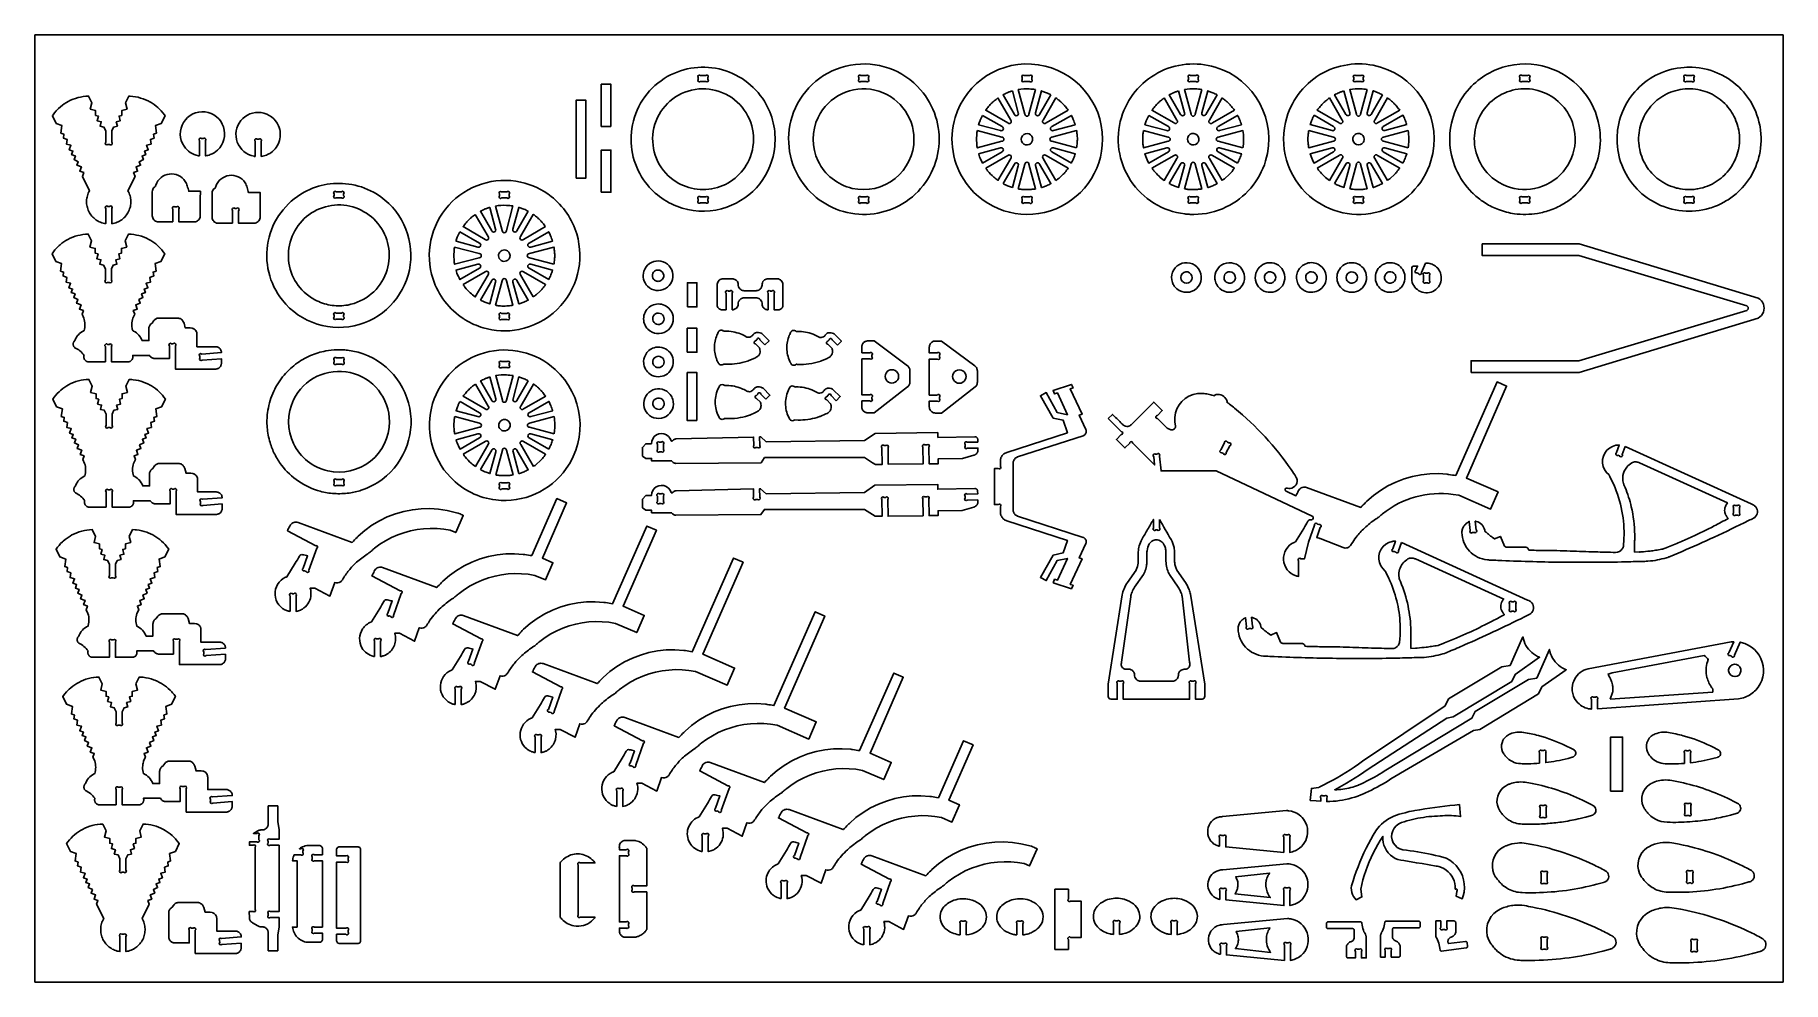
# Model space of a CAD drawing. Extents: x -21.6 to 50.9, y 1.1 to 40.4.
import ezdxf

# ---------------------------------------------------------------- set-up
doc = ezdxf.new("R2010")
doc.units = 0
doc.header["$MEASUREMENT"] = 0
doc.layers.get('0').update_dxf_attribs({"linetype": 'CONTINUOUS'})
doc.layers.add('SECTIONCUTEDGES', color=18, linetype='CONTINUOUS')

msp = doc.modelspace()

# ---------------------------------------------------------------- linework, layer by layer
for points in [[(50.915, 40.384), (50.915, 1.081), (-21.593, 1.081), (-21.593, 40.384)], [(2.294, 36.587), (1.896, 36.587), (1.896, 38.337), (2.294, 38.337)], [(49.102, 36.219), (49.092, 36.325), (49.076, 36.428), (49.055, 36.53), (49.043, 36.581), (49.015, 36.68), (48.999, 36.729), (48.963, 36.825), (48.924, 36.919), (48.88, 37.01), (48.831, 37.099), (48.779, 37.185), (48.751, 37.228), (48.693, 37.31), (48.631, 37.389), (48.565, 37.464), (48.496, 37.537), (48.423, 37.606), (48.386, 37.64), (48.308, 37.704), (48.228, 37.764), (48.144, 37.82), (48.058, 37.873), (47.969, 37.921), (47.878, 37.965), (47.784, 38.005), (47.688, 38.04), (47.59, 38.07), (47.489, 38.096), (47.387, 38.117), (47.283, 38.133), (47.178, 38.144), (47.071, 38.149), (46.963, 38.149), (46.856, 38.144), (46.751, 38.133), (46.647, 38.117), (46.545, 38.096), (46.444, 38.07), (46.346, 38.04), (46.25, 38.005), (46.156, 37.965), (46.065, 37.921), (46.02, 37.897), (45.932, 37.847), (45.847, 37.793), (45.765, 37.734), (45.686, 37.672), (45.611, 37.606), (45.538, 37.537), (45.503, 37.501), (45.435, 37.427), (45.371, 37.349), (45.311, 37.269), (45.255, 37.185), (45.202, 37.099), (45.154, 37.01), (45.11, 36.919), (45.07, 36.825), (45.035, 36.729), (45.005, 36.631), (44.979, 36.53), (44.958, 36.428), (44.942, 36.325), (44.931, 36.219), (44.926, 36.112), (44.926, 36.004), (44.931, 35.897), (44.942, 35.792), (44.949, 35.74), (44.968, 35.637), (44.991, 35.535), (45.019, 35.436), (45.052, 35.339), (45.09, 35.244), (45.132, 35.151), (45.178, 35.061), (45.228, 34.974), (45.283, 34.889), (45.341, 34.807), (45.403, 34.728), (45.469, 34.652), (45.538, 34.579), (45.611, 34.51), (45.686, 34.444), (45.765, 34.382), (45.847, 34.324), (45.932, 34.269), (46.02, 34.219), (46.065, 34.195), (46.156, 34.151), (46.25, 34.112), (46.298, 34.093), (46.395, 34.061), (46.494, 34.032), (46.545, 34.02), (46.647, 33.999), (46.751, 33.983), (46.856, 33.973), (46.909, 33.969), (47.017, 33.966), (47.125, 33.969), (47.231, 33.977), (47.335, 33.991), (47.387, 33.999), (47.489, 34.02), (47.59, 34.046), (47.688, 34.076), (47.784, 34.112), (47.878, 34.151), (47.969, 34.195), (48.058, 34.244), (48.144, 34.296), (48.186, 34.324), (48.268, 34.382), (48.347, 34.444), (48.423, 34.51), (48.496, 34.579), (48.531, 34.615), (48.599, 34.689), (48.662, 34.767), (48.723, 34.847), (48.779, 34.931), (48.831, 35.017), (48.88, 35.106), (48.924, 35.197), (48.963, 35.291), (48.982, 35.339), (49.015, 35.436), (49.043, 35.535), (49.066, 35.637), (49.076, 35.688), (49.092, 35.792), (49.102, 35.897), (49.108, 36.004), (49.108, 36.112)], [(5.862, 24.382), (5.464, 24.382), (5.464, 26.376), (5.862, 26.376)]]:
    msp.add_lwpolyline(points, close=True)
for points in [[(39.825, 16.556), (39.825, 16.777, 1), (39.736, 16.866), (39.663, 16.866, 1), (39.575, 16.777), (39.575, 16.556, 1), (39.663, 16.467), (39.736, 16.467, 1)], [(46.922, 5.602), (46.922, 5.281, 1), (47.011, 5.192), (47.084, 5.192, 1), (47.172, 5.281), (47.172, 5.602, 1), (47.084, 5.69), (47.011, 5.69, 1)]]:
    msp.add_lwpolyline(points, format="xyb", close=True)
at = {"layer": 'SECTIONCUTEDGES'}
for points in [[(10.173, 34.355, 0.43471), (14.674, 33.57, 0.435012), (15.142, 38.112, 0.263114), (12.241, 39.133, 0.263168), (9.872, 37.174, 0.118408), (9.684, 35.728, 0.118485)], [(17.032, 34.233, 0.325322), (20.525, 33.087, 0.325497), (22.689, 36.057, 0.371858), (20.022, 39.147, 0.371962), (16.576, 36.961, 0.115164), (16.486, 35.543, 0.115322)], [(26.475, 32.936, 0.112364), (27.819, 33.245, 0.210055), (29.452, 35.155, 0.414116), (27.364, 39.048, 0.414311), (23.472, 36.962, 0.221929), (23.851, 34.344, 0.222236), (26.099, 32.957, 0.015157), (26.281, 32.941, 0.014233)], [(31.276, 33.697, 0.254136), (34.188, 33.059, 0.254134), (36.308, 35.156, 0.414116), (34.22, 39.049, 0.414311), (30.328, 36.963, 0.14489), (30.319, 35.19, 0.144775)], [(38.117, 33.745, 0.048565), (38.573, 33.402, 0.045826), (39.116, 33.135, 0.057671), (39.773, 32.967, 0.073449), (40.73, 32.979, 0.049668), (41.289, 33.126, 0.046635), (41.843, 33.394, 0.040326), (42.232, 33.674, 0.072135), (42.831, 34.355, 0.189941), (43.291, 36.595, 0.25932), (41.381, 38.956, 0.152812), (39.523, 39.104, 0.15269), (37.911, 38.167, 0.193513), (37.092, 35.986, 0.193448), (38.012, 33.846, 0.005813), (38.056, 33.802, 0.004363)], [(3.736, 34.256, 0.158451), (5.254, 33.198, 0.158579), (7.103, 33.236, 0.143083), (8.467, 34.208, 0.143219), (9.093, 35.761, 0.081543), (9.03, 36.734, 0.08205), (8.661, 37.63, 0.41824), (4.508, 38.576, 0.217104), (3.164, 36.5, 0.09957), (3.224, 35.318, 0.099953)], [(6.01, 38.703), (6.232, 38.703, -1), (6.32, 38.614), (6.32, 38.541, -1), (6.232, 38.453), (6.01, 38.453, -1), (5.922, 38.541), (5.922, 38.614, -1)], [(12.667, 38.703), (12.888, 38.703, -1), (12.977, 38.614), (12.977, 38.541, -1), (12.888, 38.453), (12.667, 38.453, -1), (12.578, 38.541), (12.578, 38.614, -1)], [(19.665, 38.451), (19.443, 38.451, -1), (19.355, 38.54), (19.355, 38.613, -1), (19.443, 38.701), (19.665, 38.701, -1), (19.753, 38.613), (19.753, 38.54, -1)], [(26.339, 38.702), (26.561, 38.702, -1), (26.649, 38.614), (26.649, 38.541, -1), (26.561, 38.452), (26.339, 38.452, -1), (26.251, 38.541), (26.251, 38.614, -1)], [(33.195, 38.703), (33.417, 38.703, -1), (33.505, 38.615), (33.505, 38.541, -1), (33.417, 38.453), (33.195, 38.453, -1), (33.107, 38.541), (33.107, 38.615, -1)], [(40.092, 38.703), (40.313, 38.703, -1), (40.402, 38.614), (40.402, 38.541, -1), (40.313, 38.453), (40.092, 38.453, -1), (40.003, 38.541), (40.003, 38.614, -1)], [(46.908, 38.703), (47.129, 38.703, -1), (47.218, 38.614), (47.218, 38.541, -1), (47.129, 38.453), (46.908, 38.453, -1), (46.819, 38.541), (46.819, 38.614, -1)], [(-19.302, 32.959), (-19.27, 32.913), (-19.235, 32.869), (-19.197, 32.828), (-19.158, 32.789), (-19.116, 32.752), (-19.071, 32.718), (-19.025, 32.687), (-18.977, 32.659), (-18.928, 32.633), (-18.877, 32.611), (-18.824, 32.591), (-18.77, 32.575), (-18.715, 32.562), (-18.658, 32.553), (-18.658, 33.179, -1), (-18.57, 33.268), (-18.497, 33.268, -1), (-18.408, 33.179), (-18.408, 32.553), (-18.352, 32.562), (-18.297, 32.575), (-18.243, 32.591), (-18.19, 32.611), (-18.139, 32.633), (-18.089, 32.659), (-18.042, 32.687), (-17.995, 32.718), (-17.951, 32.752), (-17.909, 32.789), (-17.87, 32.828), (-17.832, 32.869), (-17.797, 32.913), (-17.765, 32.959), (-17.735, 33.008), (-17.708, 33.058), (-17.685, 33.11), (-17.665, 33.163), (-17.648, 33.217), (-17.634, 33.271), (-17.624, 33.326), (-17.618, 33.382), (-17.614, 33.437), (-17.615, 33.493), (-17.618, 33.548), (-17.625, 33.604), (-17.635, 33.658), (-17.648, 33.713), (-17.665, 33.766), (-17.685, 33.819), (-17.709, 33.87), (-17.736, 33.921), (-17.442, 34.515), (-17.499, 34.669), (-17.335, 34.73), (-17.401, 34.907), (-17.213, 34.976), (-17.269, 35.125), (-17.098, 35.21), (-17.153, 35.359), (-16.995, 35.417), (-17.048, 35.561), (-16.896, 35.617), (-16.966, 35.805), (-16.78, 35.852), (-16.807, 36.05), (-16.654, 36.106), (-16.676, 36.266), (-16.553, 36.312), (-16.595, 36.622), (-16.355, 36.711), (-16.197, 37.031), (-16.226, 37.072), (-16.287, 37.152), (-16.352, 37.228), (-16.421, 37.3), (-16.494, 37.369), (-16.571, 37.434), (-16.651, 37.494), (-16.734, 37.55), (-16.776, 37.577), (-16.855, 37.622), (-16.904, 37.647), (-17.004, 37.693), (-17.106, 37.733), (-17.21, 37.767), (-17.316, 37.795), (-17.423, 37.817), (-17.532, 37.833), (-17.641, 37.842), (-17.696, 37.844), (-17.835, 37.562), (-17.77, 37.304), (-17.991, 37.248), (-17.991, 37.048), (-18.104, 37.019), (-18.054, 36.823), (-18.222, 36.781), (-18.176, 36.601), (-18.331, 36.561), (-18.408, 36.404), (-18.408, 35.93, -1), (-18.497, 35.842), (-18.57, 35.842, -1), (-18.658, 35.93), (-18.658, 36.404), (-18.736, 36.561), (-18.89, 36.601), (-18.845, 36.781), (-19.013, 36.823), (-18.963, 37.019), (-19.076, 37.048), (-19.076, 37.248), (-19.297, 37.304), (-19.232, 37.562), (-19.371, 37.844), (-19.481, 37.838), (-19.59, 37.826), (-19.698, 37.807), (-19.804, 37.782), (-19.909, 37.751), (-20.012, 37.714), (-20.113, 37.671), (-20.212, 37.622), (-20.291, 37.577), (-20.375, 37.523), (-20.457, 37.464), (-20.535, 37.402), (-20.61, 37.335), (-20.646, 37.3), (-20.715, 37.228), (-20.78, 37.152), (-20.841, 37.072), (-20.87, 37.031), (-20.712, 36.711), (-20.472, 36.622), (-20.514, 36.312), (-20.391, 36.266), (-20.413, 36.106), (-20.26, 36.05), (-20.287, 35.852), (-20.101, 35.805), (-20.17, 35.617), (-20.018, 35.561), (-20.072, 35.417), (-19.913, 35.359), (-19.969, 35.21), (-19.798, 35.125), (-19.854, 34.976), (-19.666, 34.907), (-19.732, 34.73), (-19.568, 34.669), (-19.625, 34.515), (-19.331, 33.921), (-19.358, 33.87), (-19.382, 33.819), (-19.402, 33.766), (-19.419, 33.713), (-19.432, 33.658), (-19.442, 33.604), (-19.449, 33.548), (-19.452, 33.493), (-19.452, 33.437), (-19.449, 33.382), (-19.443, 33.326), (-19.432, 33.271), (-19.419, 33.217), (-19.402, 33.163), (-19.382, 33.11), (-19.358, 33.058), (-19.332, 33.008)], [(4.789, 34.444, -0.621062), (5.646, 38.096, -0.621375), (8.026, 35.197, -0.233521), (6.593, 34.02, -0.233759)], [(14.868, 36.058, -0.481507), (12.31, 34.018, -0.481693), (10.891, 36.965, -0.349808), (13.241, 38.097, -0.349977)], [(18.349, 37.768), (18.878, 36.852, -1), (18.757, 36.731), (17.842, 37.26, -0.014778), (17.965, 37.416, -0.028539), (18.108, 37.57, -0.018438), (18.197, 37.648, -0.011345)], [(18.95, 38.06), (19.193, 37.154, -1), (19.031, 37.087), (18.562, 37.899, -0.012176), (18.738, 37.982, -0.019565), (18.85, 38.027, -0.009363), (18.9, 38.044, 0.003121)], [(19.911, 38.118), (19.638, 37.096, -1), (19.467, 37.096), (19.194, 38.117, -0.057699), (19.642, 38.145, -0.024823)], [(20.544, 37.901), (20.074, 37.087, -1), (19.912, 37.154), (20.155, 38.061, 0.006199), (20.165, 38.059, -0.0186), (20.174, 38.056), (20.368, 37.985, -0.018388), (20.456, 37.944, 0.006129)], [(21.264, 37.26), (20.348, 36.731, -1), (20.227, 36.852), (20.756, 37.768, 0.006303), (20.821, 37.72, -0.01891), (20.885, 37.672, -0.017187), (20.962, 37.604, -0.012321), (21.063, 37.504, -0.018926), (21.146, 37.41, -0.012469)], [(25.245, 37.769), (25.774, 36.853, -1), (25.653, 36.732), (24.738, 37.261, -0.014778), (24.861, 37.417, -0.028539), (25.004, 37.571, -0.018438), (25.093, 37.649, -0.011345)], [(25.846, 38.061), (26.089, 37.155, -1), (25.927, 37.088), (25.458, 37.9, -0.012176), (25.634, 37.983, -0.019565), (25.746, 38.028, -0.009363), (25.796, 38.045, 0.003121)], [(26.807, 38.119), (26.534, 37.097, -1), (26.363, 37.097), (26.09, 38.118, -0.057699), (26.538, 38.146, -0.024823)], [(27.44, 37.902), (26.97, 37.088, -1), (26.808, 37.155), (27.051, 38.062, 0.006199), (27.061, 38.06, -0.0186), (27.07, 38.057), (27.264, 37.986, -0.018388), (27.352, 37.945, 0.006129)], [(28.16, 37.261), (27.244, 36.732, -1), (27.123, 36.853), (27.652, 37.769, 0.006303), (27.717, 37.721, -0.01891), (27.781, 37.673, -0.017187), (27.858, 37.605, -0.012321), (27.959, 37.505, -0.018926), (28.042, 37.411, -0.012469)], [(32.101, 37.77), (32.63, 36.854, -1), (32.509, 36.733), (31.594, 37.262, -0.014778), (31.717, 37.418, -0.028539), (31.86, 37.572, -0.018438), (31.949, 37.65, -0.011345)], [(32.702, 38.062), (32.945, 37.156, -1), (32.783, 37.089), (32.314, 37.9, -0.012176), (32.49, 37.984, -0.019565), (32.602, 38.029, -0.009363), (32.652, 38.046, 0.003121)], [(33.663, 38.119), (33.39, 37.098, -1), (33.219, 37.098), (32.945, 38.119, -0.057699), (33.393, 38.147, -0.024823)], [(34.296, 37.902), (33.826, 37.089, -1), (33.664, 37.156), (33.907, 38.063, 0.006199), (33.916, 38.061, -0.0186), (33.926, 38.058), (34.12, 37.987, -0.018388), (34.208, 37.946, 0.006129)], [(35.015, 37.262), (34.1, 36.733, -1), (33.979, 36.854), (34.508, 37.769, 0.006303), (34.573, 37.722, -0.01891), (34.637, 37.674, -0.017187), (34.714, 37.606, -0.012321), (34.815, 37.505, -0.018926), (34.898, 37.412, -0.012469)], [(38.722, 34.579, -0.49076), (39.141, 37.863, -0.490919), (42.213, 36.631, -0.341454), (41.26, 34.255, -0.341597)], [(-14.769, 35.367), (-14.769, 35.993, 0.08601), (-14.774, 36.001, -0.186349), (-14.788, 36.038, -0.284949), (-14.751, 36.094, -0.285005), (-14.686, 36.086, -0.066648), (-14.684, 36.083, 0.145329), (-14.681, 36.081), (-14.608, 36.081, 0.08601), (-14.599, 36.086, -0.186349), (-14.562, 36.099, -0.284949), (-14.507, 36.063, -0.285005), (-14.515, 35.998, -0.066648), (-14.517, 35.995, 0.145329), (-14.519, 35.993), (-14.519, 35.367, 0.047597), (-14.321, 35.418, 0.100184), (-14.018, 35.604, 0.639695), (-14.539, 37.191, 0.640021), (-15.408, 35.765, 0.099512), (-15.15, 35.509, 0.09979), (-14.814, 35.374, 0.009062), (-14.792, 35.37, -0.003021)], [(-12.211, 35.34, 0.053281), (-11.99, 35.401, 0.059622), (-11.809, 35.498, 0.171891), (-11.452, 35.999, 0.17205), (-11.491, 36.612, 0.566523), (-13.054, 36.827, 0.566801), (-12.506, 35.347, 0.009062), (-12.484, 35.344, -0.003021), (-12.461, 35.34), (-12.461, 35.966, 0.08601), (-12.466, 35.975, -0.186349), (-12.48, 36.012, -0.284949), (-12.443, 36.067, -0.285005), (-12.378, 36.059, -0.066648), (-12.376, 36.057, 0.145329), (-12.373, 36.055), (-12.3, 36.055, 0.08601), (-12.291, 36.06, -0.186349), (-12.254, 36.073, -0.284949), (-12.199, 36.037, -0.285005), (-12.207, 35.971, -0.066648), (-12.209, 35.969, 0.145329), (-12.211, 35.966)], [(17.71, 37.047), (18.522, 36.578, -1), (18.455, 36.416), (17.55, 36.659, -0.012918), (17.606, 36.82, -0.018758), (17.651, 36.929, -0.010898), (17.68, 36.988, 0.003632)], [(21.556, 36.659), (20.65, 36.416, -1), (20.583, 36.578), (21.395, 37.047, -0.026072), (21.475, 36.879, -0.02074)], [(24.606, 37.048), (25.418, 36.579, -1), (25.351, 36.417), (24.446, 36.66, -0.012918), (24.502, 36.821, -0.018758), (24.547, 36.93, -0.010898), (24.576, 36.989, 0.003632)], [(28.452, 36.66), (27.546, 36.417, -1), (27.479, 36.579), (28.291, 37.048, -0.026072), (28.371, 36.88, -0.02074)], [(31.462, 37.049), (32.274, 36.58, -1), (32.207, 36.418), (31.302, 36.661, -0.012918), (31.357, 36.822, -0.018758), (31.403, 36.93, -0.010898), (31.432, 36.99, 0.003632)], [(35.308, 36.661), (34.402, 36.418, -1), (34.334, 36.58), (35.147, 37.049, -0.026072), (35.227, 36.881, -0.020703)], [(17.492, 36.416), (18.513, 36.142, -1), (18.513, 35.971), (17.492, 35.698, 0.006429), (17.48, 35.771, -0.01929), (17.469, 35.845), (17.459, 36.057), (17.469, 36.268, -0.018896), (17.48, 36.342, 0.006298)], [(19.644, 35.837, -0.761731), (19.362, 36.198, -0.761062), (19.789, 36.032, -0.135678), (19.743, 35.915, -0.135247)], [(21.613, 35.698), (20.592, 35.971, -1), (20.592, 36.142), (21.613, 36.416, -0.005477), (21.633, 36.26, -0.027167), (21.644, 36.068, -0.022163), (21.638, 35.907, -0.016966)], [(24.388, 36.417), (25.409, 36.143, -1), (25.409, 35.972), (24.388, 35.699, 0.006429), (24.376, 35.772, -0.01929), (24.365, 35.846), (24.355, 36.058), (24.365, 36.269, -0.018896), (24.376, 36.343, 0.006298)], [(26.54, 35.838, -0.781821), (26.266, 36.209, -0.781093), (26.682, 36.01, -0.122906), (26.632, 35.906, -0.122447)], [(28.509, 35.699), (27.488, 35.972, -1), (27.488, 36.143), (28.509, 36.417, -0.035509), (28.539, 36.087, -0.037792), (28.521, 35.777, -0.007975), (28.516, 35.738, 0.002658)], [(31.244, 36.417), (32.265, 36.144, -1), (32.265, 35.973), (31.244, 35.7, 0.006429), (31.232, 35.773, -0.01929), (31.221, 35.847), (31.21, 36.059), (31.221, 36.27, -0.018896), (31.231, 36.344, 0.006298)], [(33.394, 35.838, -0.385134), (33.094, 35.946, -0.384041), (33.171, 36.256, -0.445044), (33.514, 36.171, -0.443903)], [(35.365, 35.7), (34.344, 35.973, -1), (34.344, 36.144), (35.365, 36.417, -0.035509), (35.395, 36.088, -0.037792), (35.377, 35.778, -0.007975), (35.371, 35.739, 0.002658)], [(17.548, 35.454), (18.455, 35.697, -1), (18.522, 35.535), (17.71, 35.066, -0.020623), (17.59, 35.332, -0.019978), (17.553, 35.435, -0.019766), (17.55, 35.445, 0.006588)], [(21.395, 35.066), (20.583, 35.535, -1), (20.65, 35.697), (21.555, 35.454, -0.023422), (21.486, 35.261, -0.022486)], [(24.444, 35.455), (25.351, 35.698, -1), (25.418, 35.536), (24.606, 35.067, -0.020623), (24.486, 35.333, -0.019978), (24.449, 35.436, -0.019766), (24.446, 35.446, 0.006588)], [(28.291, 35.067), (27.479, 35.536, -1), (27.546, 35.698), (28.451, 35.456, -0.023422), (28.381, 35.26, -0.022807)], [(31.3, 35.456), (32.207, 35.699, -1), (32.274, 35.537), (31.462, 35.068, -0.020623), (31.342, 35.334, -0.019978), (31.305, 35.437, -0.019766), (31.302, 35.446, 0.006588)], [(35.147, 35.068), (34.335, 35.537, -1), (34.402, 35.699), (35.307, 35.456, -0.023422), (35.237, 35.261, -0.022807)], [(17.842, 34.853), (18.757, 35.382, -1), (18.878, 35.261), (18.349, 34.346, -0.019294), (18.175, 34.484, -0.045903), (17.922, 34.745, -0.008546), (17.885, 34.794, -0.007227)], [(18.562, 34.214), (19.031, 35.027, -1), (19.193, 34.959), (18.95, 34.054, -0.012234), (18.794, 34.108, -0.017991), (18.69, 34.151, -0.010478), (18.626, 34.182, 0.003492)], [(19.194, 33.996), (19.467, 35.017, -1), (19.638, 35.017), (19.912, 33.996, -0.013089), (19.729, 33.974, -0.036535), (19.448, 33.967, -0.015577), (19.335, 33.976, -0.012352)], [(20.155, 34.052), (19.912, 34.96, -1), (20.074, 35.027), (20.544, 34.213, 0.006248), (20.456, 34.169, -0.018746), (20.368, 34.128), (20.174, 34.057, -0.018599), (20.165, 34.055, 0.006199)], [(20.756, 34.346), (20.227, 35.261, -1), (20.348, 35.382), (21.263, 34.854, -0.014529), (21.128, 34.68, -0.022653), (21.033, 34.576), (20.885, 34.442, -0.018394), (20.821, 34.393, 0.006131)], [(24.738, 34.854), (25.653, 35.383, -1), (25.774, 35.262), (25.245, 34.347, -0.024397), (25.032, 34.52, -0.042082), (24.818, 34.746, -0.010889), (24.778, 34.8, 0.00363)], [(25.458, 34.215), (25.927, 35.028, -1), (26.089, 34.96), (25.846, 34.055, -0.012234), (25.69, 34.109, -0.017991), (25.586, 34.152, -0.010478), (25.522, 34.183, 0.003492)], [(26.09, 33.997), (26.363, 35.018, -1), (26.534, 35.018), (26.807, 33.997, -0.013089), (26.625, 33.975, -0.036535), (26.344, 33.968, -0.015577), (26.231, 33.977, -0.012352)], [(27.051, 34.053), (26.808, 34.961, -1), (26.97, 35.028), (27.44, 34.214, 0.006248), (27.352, 34.17, -0.018746), (27.264, 34.129), (27.07, 34.058, -0.018599), (27.061, 34.056, 0.006199)], [(27.652, 34.347), (27.123, 35.262, -1), (27.244, 35.383), (28.159, 34.855, -0.014529), (28.024, 34.681, -0.022653), (27.929, 34.577), (27.781, 34.443, -0.018394), (27.717, 34.394, 0.006131)], [(31.593, 34.855), (32.509, 35.384, -1), (32.63, 35.263), (32.101, 34.348, -0.024397), (31.888, 34.52, -0.042082), (31.674, 34.747, -0.010889), (31.633, 34.801, 0.00363)], [(32.314, 34.216), (32.783, 35.028, -1), (32.945, 34.961), (32.702, 34.056, -0.012234), (32.546, 34.11, -0.017991), (32.442, 34.153, -0.010478), (32.378, 34.184, 0.003492)], [(32.946, 33.998), (33.219, 35.019, -1), (33.39, 35.019), (33.663, 33.998, -0.013089), (33.481, 33.976, -0.036535), (33.2, 33.969, -0.015577), (33.087, 33.978, -0.012352)], [(33.907, 34.054), (33.664, 34.961, -1), (33.826, 35.028), (34.296, 34.215, 0.006248), (34.208, 34.171, -0.018746), (34.12, 34.13), (33.926, 34.059, -0.018599), (33.917, 34.056, 0.006199)], [(34.508, 34.348), (33.979, 35.263, -1), (34.1, 35.384), (35.015, 34.855, -0.014529), (34.88, 34.682, -0.022653), (34.785, 34.578), (34.637, 34.443, -0.018394), (34.573, 34.395, 0.006131)], [(-15.877, 32.629), (-15.877, 33.156, 0.08601), (-15.882, 33.165, -0.186349), (-15.895, 33.202, -0.284949), (-15.859, 33.257, -0.285005), (-15.794, 33.249, -0.066648), (-15.791, 33.247, 0.145329), (-15.789, 33.245), (-15.715, 33.245, 0.08601), (-15.707, 33.25, -0.186349), (-15.67, 33.263, -0.284949), (-15.615, 33.227, -0.285005), (-15.623, 33.161, -0.066648), (-15.625, 33.159, 0.145329), (-15.627, 33.156), (-15.627, 32.629, -0.001261), (-15.114, 32.628, 0.007568), (-14.986, 32.629, 0.17911), (-14.817, 32.697, 0.186027), (-14.738, 32.853, 0.012625), (-14.737, 32.861, 0.006307), (-14.737, 32.878, 0.00914), (-14.735, 33.082, -0.008036), (-14.731, 33.898), (-15.217, 33.898, 0.002778), (-15.274, 34.118, 0.080686), (-15.359, 34.309, 0.286261), (-16.018, 34.613, 0.286452), (-16.58, 34.155, 0.036637), (-16.592, 34.11, -0.114416), (-16.597, 34.099, -0.116624), (-16.608, 34.089, 0.081245), (-16.657, 34.054, 0.097719), (-16.708, 33.977, 0.089338), (-16.729, 33.879), (-16.729, 32.878, 0.17911), (-16.661, 32.71, 0.186027), (-16.505, 32.631, 0.012625), (-16.497, 32.63, 0.006307), (-16.48, 32.629, 0.008514), (-16.269, 32.628, -0.002207)], [(-13.394, 32.57), (-13.394, 33.097, 0.08601), (-13.399, 33.105, -0.186349), (-13.412, 33.143, -0.284949), (-13.376, 33.198, -0.285005), (-13.311, 33.19, -0.066648), (-13.308, 33.187, 0.145329), (-13.306, 33.185), (-13.232, 33.185, 0.08601), (-13.224, 33.19, -0.186349), (-13.187, 33.204, -0.284949), (-13.132, 33.167, -0.285005), (-13.14, 33.102, -0.066648), (-13.142, 33.1, 0.145329), (-13.144, 33.097), (-13.144, 32.57, -0.001261), (-12.631, 32.568, 0.007568), (-12.503, 32.57, 0.17911), (-12.334, 32.637, 0.186027), (-12.255, 32.793, 0.012625), (-12.254, 32.802, 0.006307), (-12.254, 32.819, 0.00914), (-12.252, 33.023, -0.008036), (-12.248, 33.839), (-12.734, 33.839, 0.002778), (-12.791, 34.058, 0.080686), (-12.876, 34.249, 0.286261), (-13.535, 34.553, 0.286452), (-14.097, 34.095, 0.036637), (-14.109, 34.05, -0.114416), (-14.114, 34.039, -0.116624), (-14.125, 34.03, 0.081245), (-14.174, 33.994, 0.097719), (-14.225, 33.918, 0.089338), (-14.246, 33.819), (-14.246, 32.819, 0.17911), (-14.178, 32.65, 0.186027), (-14.022, 32.571, 0.012625), (-14.014, 32.57, 0.006307), (-13.997, 32.57, 0.008514), (-13.786, 32.568, -0.002207)], [(-11.331, 29.378, 0.149338), (-9.891, 28.387, 0.149353), (-8.144, 28.369, 0.296651), (-6.028, 30.844, 0.29625), (-7.432, 33.786, 0.092281), (-8.452, 34.176, 0.172556), (-10.428, 33.856, 0.220869), (-11.92, 31.826, 0.221131)], [(-3.742, 28.561, 0.063566), (-3.002, 28.233, 0.120276), (-1.522, 28.159, 0.147825), (0.074, 28.996, 0.278823), (0.877, 32.129, 0.15407), (-0.183, 33.682, 0.113627), (-1.448, 34.277, 0.268788), (-4.432, 33.316, 0.26905), (-5.08, 30.251, 0.085445), (-4.59, 29.326, 0.083649), (-3.804, 28.6, 0.004404), (-3.773, 28.58, 0.004421)], [(-9.1, 33.63), (-8.878, 33.63, 1), (-8.79, 33.719), (-8.79, 33.792, 1), (-8.878, 33.88), (-9.1, 33.88, 1), (-9.188, 33.792), (-9.188, 33.719, 1)], [(-2.236, 33.869), (-2.014, 33.869, -1), (-1.926, 33.781), (-1.926, 33.708, -1), (-2.014, 33.619), (-2.236, 33.619, -1), (-2.324, 33.708), (-2.324, 33.781, -1)], [(6.01, 33.414), (6.232, 33.414, 1), (6.32, 33.502), (6.32, 33.575, 1), (6.232, 33.664), (6.01, 33.664, 1), (5.922, 33.575), (5.922, 33.502, 1)], [(12.667, 33.664), (12.888, 33.664, -1), (12.977, 33.575), (12.977, 33.502, -1), (12.888, 33.414), (12.667, 33.414, -1), (12.578, 33.502), (12.578, 33.575, -1)], [(19.753, 33.574), (19.753, 33.501, -1), (19.665, 33.412), (19.443, 33.412, -1), (19.355, 33.501), (19.355, 33.574, -1), (19.443, 33.662), (19.665, 33.662, -1)], [(26.649, 33.575), (26.649, 33.502, -1), (26.561, 33.413), (26.339, 33.413, -1), (26.251, 33.502), (26.251, 33.575, -1), (26.339, 33.663), (26.561, 33.663, -1)], [(33.107, 33.502), (33.107, 33.576, -1), (33.195, 33.664), (33.417, 33.664, -1), (33.505, 33.576), (33.505, 33.502, -1), (33.417, 33.414), (33.195, 33.414, -1)], [(40.313, 33.414), (40.092, 33.414, -1), (40.003, 33.502), (40.003, 33.575, -1), (40.092, 33.664), (40.313, 33.664, -1), (40.402, 33.575), (40.402, 33.502, -1)], [(47.129, 33.414), (46.908, 33.414, -1), (46.819, 33.502), (46.819, 33.575, -1), (46.908, 33.664), (47.129, 33.664, -1), (47.218, 33.575), (47.218, 33.502, -1)], [(-7.026, 30.516, -0.131005), (-7.641, 29.639, -0.129677), (-8.62, 29.177, -0.079692), (-9.262, 29.161, -0.0771), (-9.898, 29.35, -0.064704), (-10.338, 29.634, -0.117883), (-10.918, 30.421, -0.529054), (-9.042, 33.328, -0.528938)], [(-3.33, 32.936), (-2.801, 32.02, -1), (-2.922, 31.899), (-3.837, 32.428, -0.014778), (-3.714, 32.585, -0.028539), (-3.571, 32.738, -0.018438), (-3.482, 32.817, -0.011345)], [(-2.729, 33.228), (-2.486, 32.322, -1), (-2.648, 32.255), (-3.117, 33.067, -0.012176), (-2.941, 33.15, -0.019565), (-2.829, 33.195, -0.009363), (-2.779, 33.212, 0.003121)], [(-1.768, 33.286), (-2.041, 32.264, -1), (-2.212, 32.264), (-2.486, 33.285, -0.057699), (-2.038, 33.313, -0.024823)], [(-1.135, 33.069), (-1.605, 32.255, -1), (-1.767, 32.322), (-1.524, 33.229, 0.006199), (-1.515, 33.227, -0.0186), (-1.505, 33.224), (-1.311, 33.154, -0.018388), (-1.223, 33.112, 0.006129)], [(-0.416, 32.428), (-1.331, 31.899, -1), (-1.452, 32.02), (-0.923, 32.936, 0.006303), (-0.858, 32.889, -0.01891), (-0.794, 32.84, -0.017187), (-0.717, 32.772, -0.012321), (-0.616, 32.672, -0.018926), (-0.533, 32.578, -0.012469)], [(-19.973, 27.437), (-19.96, 27.421), (-19.945, 27.406), (-19.888, 27.378), (-19.833, 27.346), (-19.78, 27.311), (-19.729, 27.273), (-19.682, 27.231), (-19.637, 27.185), (-19.596, 27.137), (-19.557, 27.086), (-19.563, 27.065), (-19.566, 27.044), (-19.566, 27.023), (-19.565, 27.002), (-19.562, 26.981), (-19.556, 26.96), (-19.549, 26.94), (-19.539, 26.921), (-19.528, 26.903), (-19.515, 26.886), (-19.5, 26.871), (-19.484, 26.857), (-19.466, 26.845), (-19.448, 26.835), (-19.428, 26.827), (-19.408, 26.821), (-18.673, 26.821), (-18.673, 27.455, -1), (-18.585, 27.543), (-18.512, 27.543, -1), (-18.423, 27.455), (-18.423, 26.821), (-17.689, 26.821), (-17.669, 26.827), (-17.649, 26.835), (-17.631, 26.845), (-17.613, 26.857), (-17.597, 26.871), (-17.582, 26.886), (-17.569, 26.903), (-17.558, 26.921), (-17.548, 26.94), (-17.541, 26.96), (-17.535, 26.981), (-17.532, 27.002), (-17.53, 27.023), (-17.531, 27.044), (-17.534, 27.065), (-17.54, 27.086), (-16.838, 27.085), (-16.825, 27.065), (-16.811, 27.046), (-16.795, 27.028), (-16.777, 27.012), (-16.758, 26.998), (-16.737, 26.985), (-16.716, 26.975), (-16.693, 26.966), (-16.669, 26.96), (-16.644, 26.956), (-16.619, 26.955), (-16.016, 26.955), (-16.016, 27.482, -1), (-15.928, 27.571), (-15.855, 27.571, -1), (-15.766, 27.482), (-15.766, 26.517), (-14.108, 26.517), (-14.083, 26.518), (-14.058, 26.522), (-14.034, 26.528), (-14.011, 26.536), (-13.99, 26.547), (-13.969, 26.559), (-13.95, 26.574), (-13.932, 26.59), (-13.916, 26.607), (-13.902, 26.626), (-13.889, 26.647), (-13.879, 26.669), (-13.871, 26.692), (-13.864, 26.716), (-13.861, 26.74), (-13.859, 26.766), (-13.859, 26.95), (-14.659, 26.892, -1), (-14.754, 26.973), (-14.759, 27.049, -1), (-14.678, 27.143), (-13.859, 27.203), (-13.861, 27.235), (-13.867, 27.266), (-13.878, 27.297), (-13.892, 27.326), (-13.909, 27.352), (-13.93, 27.376), (-13.954, 27.398), (-13.981, 27.415), (-14.01, 27.43), (-14.04, 27.44), (-14.071, 27.446), (-14.103, 27.448), (-14.876, 27.448), (-14.876, 27.97), (-14.877, 27.994), (-14.88, 28.016), (-14.885, 28.039), (-14.892, 28.06), (-14.901, 28.08), (-14.925, 28.118), (-14.954, 28.151), (-14.989, 28.179), (-15.008, 28.19), (-15.029, 28.2), (-15.05, 28.208), (-15.072, 28.214), (-15.15, 28.224), (-15.356, 28.224), (-15.406, 28.425), (-15.454, 28.507), (-15.473, 28.534), (-15.494, 28.559), (-15.519, 28.58), (-15.545, 28.597), (-15.574, 28.612), (-15.605, 28.622), (-15.637, 28.628), (-15.669, 28.63), (-16.459, 28.63), (-16.489, 28.629), (-16.518, 28.624), (-16.545, 28.615), (-16.572, 28.604), (-16.597, 28.589), (-16.62, 28.571), (-16.641, 28.551), (-16.66, 28.528), (-16.736, 28.425), (-16.772, 28.401), (-16.796, 28.38), (-16.817, 28.355), (-16.835, 28.329), (-16.849, 28.3), (-16.859, 28.269), (-16.866, 28.238), (-16.868, 28.205), (-16.868, 27.699), (-17.152, 27.699), (-17.18, 27.766), (-17.215, 27.831), (-17.235, 27.861), (-17.279, 27.919), (-17.328, 27.972), (-17.383, 28.02), (-17.442, 28.062), (-17.506, 28.098), (-17.54, 28.114), (-17.556, 28.178), (-17.562, 28.211), (-17.571, 28.276), (-17.573, 28.309), (-17.575, 28.375), (-17.572, 28.44), (-17.564, 28.506), (-17.551, 28.571), (-17.534, 28.635), (-17.457, 28.79), (-17.514, 28.945), (-17.35, 29.005), (-17.416, 29.182), (-17.228, 29.252), (-17.284, 29.401), (-17.113, 29.485), (-17.168, 29.634), (-17.01, 29.693), (-17.063, 29.836), (-16.911, 29.892), (-16.981, 30.081), (-16.795, 30.128), (-16.822, 30.325), (-16.669, 30.382), (-16.691, 30.542), (-16.568, 30.588), (-16.61, 30.897), (-16.37, 30.987), (-16.212, 31.307), (-16.271, 31.388), (-16.334, 31.466), (-16.367, 31.503), (-16.436, 31.576), (-16.509, 31.644), (-16.586, 31.709), (-16.665, 31.769), (-16.707, 31.798), (-16.791, 31.852), (-16.87, 31.897), (-16.969, 31.946), (-17.07, 31.989), (-17.173, 32.027), (-17.278, 32.058), (-17.384, 32.082), (-17.492, 32.101), (-17.601, 32.113), (-17.711, 32.119), (-17.85, 31.838), (-17.785, 31.579), (-18.006, 31.523), (-18.006, 31.323), (-18.119, 31.295), (-18.069, 31.099), (-18.237, 31.056), (-18.191, 30.876), (-18.346, 30.837), (-18.423, 30.679), (-18.423, 30.206, -1), (-18.512, 30.117), (-18.585, 30.117, -1), (-18.673, 30.206), (-18.673, 30.679), (-18.751, 30.837), (-18.905, 30.876), (-18.86, 31.056), (-19.028, 31.099), (-18.978, 31.295), (-19.091, 31.323), (-19.091, 31.523), (-19.312, 31.579), (-19.247, 31.838), (-19.386, 32.119), (-19.496, 32.113), (-19.605, 32.101), (-19.713, 32.082), (-19.819, 32.058), (-19.924, 32.027), (-20.027, 31.989), (-20.128, 31.946), (-20.227, 31.897), (-20.306, 31.852), (-20.39, 31.798), (-20.472, 31.74), (-20.55, 31.677), (-20.588, 31.644), (-20.661, 31.576), (-20.696, 31.54), (-20.763, 31.466), (-20.826, 31.388), (-20.885, 31.307), (-20.727, 30.987), (-20.487, 30.897), (-20.529, 30.588), (-20.406, 30.542), (-20.428, 30.382), (-20.275, 30.325), (-20.302, 30.128), (-20.116, 30.081), (-20.185, 29.892), (-20.033, 29.836), (-20.087, 29.693), (-19.928, 29.634), (-19.984, 29.485), (-19.813, 29.401), (-19.869, 29.252), (-19.681, 29.182), (-19.747, 29.005), (-19.583, 28.945), (-19.64, 28.79), (-19.563, 28.635), (-19.546, 28.571), (-19.533, 28.506), (-19.525, 28.44), (-19.522, 28.375), (-19.524, 28.309), (-19.53, 28.243), (-19.541, 28.178), (-19.557, 28.114), (-19.623, 28.081), (-19.685, 28.042), (-19.742, 27.996), (-19.794, 27.946), (-19.841, 27.891), (-19.862, 27.861), (-19.9, 27.799), (-19.932, 27.733), (-19.945, 27.699), (-19.96, 27.684), (-19.973, 27.668), (-19.984, 27.651), (-19.994, 27.632), (-20.001, 27.613), (-20.006, 27.593), (-20.01, 27.573), (-20.011, 27.552), (-20.01, 27.531), (-20.006, 27.511), (-20.001, 27.491), (-19.994, 27.472), (-19.984, 27.454)], [(-3.969, 32.215), (-3.157, 31.746, -1), (-3.224, 31.584), (-4.129, 31.827, -0.012918), (-4.074, 31.988, -0.018758), (-4.028, 32.097, -0.010898), (-3.999, 32.156, 0.003632)], [(-0.123, 31.827), (-1.029, 31.584, -1), (-1.096, 31.746), (-0.284, 32.215, -0.026072), (-0.204, 32.047, -0.02074)], [(-4.187, 31.584), (-3.166, 31.31, -1), (-3.166, 31.139), (-4.187, 30.866, 0.006429), (-4.199, 30.939, -0.01929), (-4.21, 31.013), (-4.221, 31.225), (-4.21, 31.436, -0.018896), (-4.2, 31.51, 0.006298)], [(-2.036, 31.005, -0.520017), (-2.364, 31.214, -0.519794), (-2.056, 31.452, -0.315968), (-1.889, 31.236, -0.315775)], [(-0.066, 30.866), (-1.087, 31.139, -1), (-1.087, 31.31), (-0.066, 31.584, -0.005477), (-0.047, 31.429, -0.027167), (-0.035, 31.236, -0.022163), (-0.041, 31.075, -0.016966)], [(-4.131, 30.622), (-3.224, 30.865, -1), (-3.157, 30.703), (-3.969, 30.234, -0.020623), (-4.089, 30.5, -0.019978), (-4.126, 30.603, -0.019766), (-4.129, 30.613, 0.006588)], [(-3.838, 30.021), (-2.922, 30.55, -1), (-2.801, 30.429), (-3.33, 29.514, -0.024397), (-3.543, 29.687, -0.042082), (-3.757, 29.913, -0.010889), (-3.797, 29.967, 0.00363)], [(-0.923, 29.514), (-1.452, 30.429, -1), (-1.331, 30.55), (-0.416, 30.022, -0.014529), (-0.551, 29.849, -0.022653), (-0.646, 29.744), (-0.794, 29.61, -0.018394), (-0.858, 29.561, 0.006131)], [(-0.284, 30.234), (-1.096, 30.703, -1), (-1.029, 30.865), (-0.124, 30.623, -0.023422), (-0.194, 30.427, -0.022807)], [(3.817, 29.958, 0.75949), (4.85, 30.54, 0.759547), (3.664, 30.576, 0.136656), (3.654, 30.245, 0.136693)], [(4.077, 30.234, -0.296821), (4.04, 30.498, -0.226812), (4.192, 30.622, -0.287658), (4.435, 30.541, -0.292131), (4.465, 30.29, -0.2076), (4.326, 30.17, -0.142803), (4.181, 30.167, -0.06574), (4.133, 30.187, -0.08291)], [(25.777, 29.844, 0.875865), (26.671, 30.675, 0.875175), (25.591, 30.107, 0.066567), (25.666, 29.963, 0.066175)], [(26.261, 30.1, -0.40369), (25.954, 30.223, -0.406894), (26.066, 30.532, -0.358958), (26.357, 30.461, -0.355487), (26.344, 30.16, -0.056856), (26.305, 30.125, -0.057759)], [(27.549, 29.863, 0.379539), (28.365, 29.853, 0.379687), (28.473, 30.663, 0.173657), (28.141, 30.906, 0.170819), (27.723, 30.885, 0.163652), (27.437, 30.639, 0.156929), (27.35, 30.256, 0.095178), (27.411, 30.045, 0.091539)], [(28.054, 30.1, -0.167832), (27.893, 30.094, -0.173437), (27.766, 30.187, -0.243707), (27.741, 30.403, -0.244139), (27.903, 30.548, -0.337448), (28.168, 30.436, -0.338313), (28.13, 30.151, -0.047911), (28.092, 30.12, -0.054789)], [(29.223, 29.863, 0.721922), (30.24, 30.436, 0.721529), (29.082, 30.585, 0.161758), (29.033, 30.201, 0.161493)], [(29.739, 30.105, -0.439529), (29.415, 30.239, -0.443818), (29.577, 30.548, -0.36461), (29.85, 30.416, -0.361552), (29.769, 30.122, -0.021025), (29.754, 30.113, -0.021405)], [(31.032, 30.845, 0.18616), (30.763, 30.497, 0.183377), (30.796, 30.052, 0.110679), (30.954, 29.847, 0.201186), (31.414, 29.706, 0.481079), (31.935, 30.514, 0.48086)], [(31.453, 30.105, -0.439529), (31.129, 30.239, -0.443818), (31.291, 30.548, -0.136084), (31.414, 30.545, -0.127388), (31.526, 30.477, -0.098957), (31.57, 30.41, -0.12042), (31.586, 30.294, -0.128999), (31.544, 30.181, -0.130996)], [(32.657, 29.825, 0.331987), (33.392, 29.825, 0.331772), (33.603, 30.53, 0.501759), (32.658, 30.812, 0.501516)], [(32.807, 30.227, -0.393248), (32.917, 30.529, -0.392669), (33.227, 30.441, -0.436091), (33.133, 30.108, -0.435495)], [(34.251, 29.825, 0.311571), (34.949, 29.799, 0.311041), (35.222, 30.443, 0.525505), (34.29, 30.838, 0.524889)], [(34.722, 30.105, -0.318573), (34.454, 30.151, -0.315342), (34.406, 30.421, -0.235508), (34.569, 30.55, -0.318805), (34.822, 30.441, -0.211921), (34.846, 30.251, -0.211232)], [(36.084, 30.912), (35.915, 30.526, 0.08601), (35.916, 30.516, -0.186349), (35.913, 30.476, -0.284949), (35.858, 30.441, -0.285005), (35.801, 30.474, -0.066648), (35.8, 30.477, 0.145329), (35.798, 30.48), (35.731, 30.51, 0.07969), (35.72, 30.508, -0.210482), (35.675, 30.515, -0.269976), (35.646, 30.57, -0.269963), (35.68, 30.623, -0.065764), (35.683, 30.624, 0.145587), (35.685, 30.626), (35.758, 30.792), (35.577, 30.792, 0.146455), (35.544, 30.775, 0.196282), (35.511, 30.699), (35.511, 30.267, 0.533963), (36.389, 29.743, 0.533869), (36.54, 30.754, 0.08601), (36.361, 30.868, 0.087552), (36.158, 30.913, 0.020955), (36.121, 30.913, -0.006984)], [(36.162, 30.498, 0.08601), (36.171, 30.503, -0.186349), (36.208, 30.516, -0.284949), (36.263, 30.48, -0.285005), (36.255, 30.415, -0.066648), (36.253, 30.412, 0.145329), (36.251, 30.41), (36.251, 30.188, 0.08601), (36.256, 30.18, -0.186349), (36.269, 30.142, -0.284949), (36.233, 30.087, -0.285005), (36.167, 30.095, -0.066648), (36.165, 30.098, 0.145329), (36.162, 30.1), (36.089, 30.1, 0.08601), (36.081, 30.095, -0.186349), (36.044, 30.081, -0.284949), (35.988, 30.118, -0.285005), (35.996, 30.183, -0.066648), (35.999, 30.185, 0.145329), (36.001, 30.188), (36.001, 30.41, 0.08601), (35.996, 30.418, -0.186349), (35.983, 30.455, -0.284949), (36.019, 30.511, -0.285005), (36.084, 30.502, -0.066648), (36.087, 30.5, 0.145329), (36.089, 30.498)], [(-3.117, 29.382), (-2.648, 30.195, -1), (-2.486, 30.128), (-2.729, 29.222, -0.012234), (-2.885, 29.276, -0.017991), (-2.989, 29.319, -0.010478), (-3.053, 29.35, 0.003492)], [(-2.485, 29.164), (-2.212, 30.185, -1), (-2.041, 30.185), (-1.768, 29.164, -0.013089), (-1.95, 29.142, -0.036535), (-2.231, 29.135, -0.015577), (-2.344, 29.144, -0.012352)], [(-1.524, 29.22), (-1.767, 30.128, -1), (-1.605, 30.195), (-1.135, 29.381, 0.006248), (-1.223, 29.338, -0.018746), (-1.311, 29.296), (-1.505, 29.225, -0.018599), (-1.514, 29.223, 0.006199)], [(7.072, 28.978), (7.072, 29.669, 0.08601), (7.066, 29.678, -0.186349), (7.053, 29.715, -0.284949), (7.09, 29.77, -0.285005), (7.155, 29.762, -0.066648), (7.157, 29.76, 0.145329), (7.16, 29.758), (7.239, 29.758, 0.08601), (7.248, 29.763, -0.186349), (7.285, 29.776, -0.284949), (7.34, 29.74, -0.285005), (7.332, 29.674, -0.066648), (7.329, 29.672, 0.145329), (7.327, 29.669), (7.327, 28.978, 0.052408), (7.401, 28.99, 0.128325), (7.504, 29.051, 0.197605), (7.576, 29.223, -0.097222), (7.595, 29.322, -0.148336), (7.684, 29.43, -0.139985), (7.825, 29.476), (8.317, 29.476, -0.145828), (8.462, 29.427, -0.209993), (8.564, 29.259, -0.026239), (8.568, 29.214, 0.09194), (8.585, 29.132, 0.131652), (8.664, 29.029, 0.131653), (8.783, 28.98, 0.024549), (8.799, 28.979, -0.008181), (8.815, 28.978), (8.815, 29.669, 0.08601), (8.81, 29.678, -0.186349), (8.797, 29.715, -0.284949), (8.833, 29.77, -0.285005), (8.899, 29.762, -0.066648), (8.901, 29.76, 0.145329), (8.904, 29.758), (8.977, 29.758, 0.079593), (8.987, 29.763, -0.210465), (9.03, 29.775, -0.269976), (9.079, 29.736, -0.269963), (9.069, 29.674, -0.065724), (9.067, 29.672, 0.145463), (9.065, 29.669), (9.065, 28.978, 0.002017), (9.243, 28.979, 0.096696), (9.31, 28.993, 0.147636), (9.397, 29.065, 0.140954), (9.432, 29.177), (9.432, 30.019, 0.17911), (9.365, 30.188, 0.186027), (9.208, 30.267, 0.012625), (9.2, 30.268, 0.006307), (9.183, 30.268), (8.815, 30.268, 0.145828), (8.67, 30.22, 0.209993), (8.568, 30.052, 0.026239), (8.565, 30.007, -0.09194), (8.547, 29.924, -0.148336), (8.458, 29.816, -0.139985), (8.317, 29.77), (7.825, 29.77, -0.145828), (7.68, 29.819, -0.209993), (7.579, 29.987, -0.026239), (7.575, 30.032, 0.09194), (7.558, 30.115, 0.148336), (7.469, 30.223, 0.139985), (7.327, 30.268), (6.954, 30.268, 0.17911), (6.785, 30.201, 0.186027), (6.706, 30.045, 0.012625), (6.706, 30.036, 0.006307), (6.705, 30.019), (6.705, 29.177, 0.17911), (6.759, 29.042, 0.185411), (6.884, 28.979, 0.029365), (6.921, 28.977, -0.004893)], [(3.833, 28.169, 0.351914), (4.599, 28.085, 0.351881), (4.846, 28.816, 0.47942), (3.937, 29.123, 0.479384)], [(-8.878, 28.591), (-9.1, 28.591, -1), (-9.188, 28.68), (-9.188, 28.753, -1), (-9.1, 28.841), (-8.878, 28.841, -1), (-8.79, 28.753), (-8.79, 28.68, -1)], [(-2.236, 28.83), (-2.014, 28.83, -1), (-1.926, 28.742), (-1.926, 28.669, -1), (-2.014, 28.58), (-2.236, 28.58, -1), (-2.324, 28.669), (-2.324, 28.742, -1)], [(4.085, 28.454, -0.256361), (4.042, 28.678, -0.256996), (4.208, 28.833, -0.591095), (4.492, 28.531, -0.591899)], [(8.685, 27.524), (8.855, 27.693), (8.572, 27.979, 0.061834), (8.53, 28.004, 0.071753), (8.417, 28.036, 0.070796), (8.33, 28.036, 0.180454), (8.209, 27.969, 0.028701), (8.18, 27.931, -0.064537), (8.148, 27.896, -0.217452), (7.964, 27.84, -0.101565), (7.904, 27.862, 0.041153), (7.677, 27.974, 0.049712), (7.363, 28.065, 0.047932), (7.024, 28.093, 0.029051), (6.985, 28.09, -0.120977), (6.976, 28.092, -0.127528), (6.967, 28.098, 0.109877), (6.931, 28.125, 0.146598), (6.857, 28.134, 0.139937), (6.787, 28.102, 0.08355), (6.769, 28.08, 0.02938), (6.694, 27.93, 0.101616), (6.588, 27.415, 0.099445), (6.694, 26.889, 0.034322), (6.767, 26.743, 0.123945), (6.8, 26.71, 0.1368), (6.876, 26.689, 0.136799), (6.953, 26.71, 0.077822), (6.964, 26.719, -0.14103), (6.976, 26.727), (7.109, 26.72, 0.043069), (7.531, 26.747, 0.041404), (7.96, 26.849, 0.004978), (7.999, 26.862, 0.008098), (8.023, 26.871), (8.261, 26.972, 0.024375), (8.355, 27.022, 0.129126), (8.446, 27.114, 0.09051), (8.481, 27.213, 0.090384), (8.479, 27.318, 0.012931), (8.463, 27.386, 0.06611), (8.458, 27.398), (8.297, 27.56, 0.08601), (8.288, 27.563, -0.186349), (8.252, 27.58, -0.284949), (8.239, 27.645, -0.285005), (8.291, 27.685, -0.066648), (8.295, 27.685, 0.145329), (8.298, 27.685), (8.35, 27.737, 0.08601), (8.352, 27.746, -0.186349), (8.37, 27.782, -0.284949), (8.434, 27.795, -0.285005), (8.475, 27.743, -0.066648), (8.475, 27.74, 0.145329), (8.475, 27.736)], [(11.689, 27.514), (11.858, 27.682), (11.575, 27.968, 0.061834), (11.534, 27.993, 0.071753), (11.42, 28.026, 0.070796), (11.333, 28.025, 0.180454), (11.212, 27.959, 0.028701), (11.183, 27.921, -0.064537), (11.152, 27.885, -0.217452), (10.967, 27.83, -0.101565), (10.907, 27.851, 0.041153), (10.681, 27.964, 0.049712), (10.366, 28.054, 0.047932), (10.028, 28.083, 0.029051), (9.989, 28.08, -0.120977), (9.979, 28.081, -0.143915), (9.967, 28.09, 0.106181), (9.947, 28.108, 0.153336), (9.866, 28.124, 0.153374), (9.79, 28.091, 0.08355), (9.773, 28.07, 0.02938), (9.697, 27.919, 0.105944), (9.592, 27.382, 0.10377), (9.716, 26.837, 0.006426), (9.726, 26.816, 0.006464), (9.736, 26.796, 0.0153), (9.774, 26.729, 0.121465), (9.803, 26.7, 0.1368), (9.88, 26.678, 0.136799), (9.957, 26.7, 0.078657), (9.967, 26.709, -0.143569), (9.979, 26.716, -0.1092), (9.992, 26.717, 0.026431), (10.046, 26.712, 0.044729), (10.51, 26.734, 0.044729), (10.963, 26.839, 0.004978), (11.002, 26.852, 0.008098), (11.026, 26.861), (11.264, 26.961, 0.024375), (11.359, 27.012, 0.129126), (11.449, 27.104, 0.09051), (11.485, 27.205, 0.094759), (11.482, 27.308, 0.002266), (11.468, 27.372, 0.072469), (11.461, 27.388), (11.301, 27.55, 0.08601), (11.291, 27.552, -0.186349), (11.256, 27.569, -0.284949), (11.243, 27.634, -0.285005), (11.295, 27.675, -0.066648), (11.298, 27.674, 0.145329), (11.301, 27.675), (11.353, 27.726, 0.08601), (11.356, 27.736, -0.186349), (11.373, 27.772, -0.284949), (11.438, 27.785, -0.285005), (11.478, 27.732, -0.066648), (11.478, 27.729, 0.145329), (11.478, 27.726)], [(12.706, 27.191), (13.036, 27.191, -1), (13.124, 27.102), (13.124, 27.029, -1), (13.036, 26.941), (12.706, 26.941), (12.706, 25.447), (13.036, 25.447, -1), (13.124, 25.358), (13.124, 25.285, -1), (13.036, 25.197), (12.706, 25.197), (12.706, 24.949), (12.707, 24.923), (12.711, 24.899), (12.717, 24.875), (12.725, 24.852), (12.736, 24.83), (12.748, 24.809), (12.763, 24.79), (12.779, 24.773), (12.797, 24.757), (12.816, 24.742), (12.836, 24.73), (12.858, 24.719), (12.881, 24.711), (12.905, 24.705), (12.929, 24.701), (12.955, 24.7), (13.216, 24.7), (14.602, 25.78), (14.624, 25.799), (14.643, 25.82), (14.659, 25.843), (14.673, 25.867), (14.684, 25.893), (14.691, 25.92), (14.696, 25.948), (14.698, 25.976), (14.698, 26.452), (14.696, 26.482), (14.691, 26.51), (14.683, 26.538), (14.672, 26.564), (14.657, 26.589), (14.64, 26.612), (14.621, 26.633), (14.598, 26.652), (13.216, 27.688), (12.955, 27.688), (12.929, 27.686), (12.905, 27.683), (12.881, 27.677), (12.858, 27.668), (12.836, 27.658), (12.816, 27.645), (12.797, 27.631), (12.779, 27.615), (12.763, 27.597), (12.748, 27.578), (12.736, 27.557), (12.725, 27.536), (12.717, 27.513), (12.711, 27.489), (12.707, 27.464), (12.706, 27.439)], [(15.577, 24.768), (15.595, 24.752), (15.614, 24.738), (15.635, 24.725), (15.656, 24.715), (15.679, 24.706), (15.703, 24.7), (15.728, 24.696), (15.753, 24.695), (16.014, 24.695), (17.4, 25.776), (17.422, 25.794), (17.441, 25.815), (17.457, 25.838), (17.471, 25.863), (17.482, 25.888), (17.49, 25.915), (17.495, 25.943), (17.496, 25.972), (17.496, 26.448), (17.495, 26.477), (17.49, 26.505), (17.481, 26.533), (17.47, 26.559), (17.456, 26.584), (17.439, 26.607), (17.419, 26.628), (17.397, 26.647), (16.014, 27.683), (15.753, 27.683), (15.728, 27.682), (15.703, 27.678), (15.679, 27.672), (15.656, 27.664), (15.635, 27.653), (15.614, 27.641), (15.595, 27.626), (15.577, 27.61), (15.561, 27.593), (15.547, 27.573), (15.534, 27.553), (15.524, 27.531), (15.515, 27.508), (15.509, 27.484), (15.506, 27.46), (15.504, 27.434), (15.504, 27.186), (15.834, 27.186, -1), (15.923, 27.098), (15.923, 27.025, -1), (15.834, 26.936), (15.504, 26.936), (15.504, 25.442), (15.834, 25.442, -1), (15.923, 25.354), (15.923, 25.281, -1), (15.834, 25.192), (15.504, 25.192), (15.504, 24.944), (15.506, 24.919), (15.509, 24.894), (15.515, 24.87), (15.524, 24.847), (15.534, 24.825), (15.547, 24.805), (15.561, 24.786)], [(-11.365, 22.531, 0.082498), (-10.656, 21.86, 0.081429), (-9.759, 21.448, 0.051999), (-9.183, 21.352, 0.048718), (-8.56, 21.375, 0.045642), (-8.056, 21.49, 0.081866), (-7.191, 21.941, 0.306737), (-6.096, 25.113, 0.307202), (-8.634, 27.301, 0.018046), (-8.839, 27.318, 0.016111), (-9.069, 27.32, 0.042286), (-9.529, 27.271, 0.052805), (-10.164, 27.078, 0.063258), (-10.782, 26.718, 0.060023), (-11.322, 26.191, 0.070022), (-11.73, 25.505, 0.067248), (-11.947, 24.703, 0.053404), (-11.96, 24.096, 0.050725), (-11.842, 23.469, 0.04601), (-11.65, 22.987, 0.044299)], [(-9.09, 26.728), (-8.869, 26.728, 1), (-8.78, 26.816), (-8.78, 26.889, 1), (-8.869, 26.978), (-9.09, 26.978, 1), (-9.179, 26.889), (-9.179, 26.816, 1)], [(-4.361, 22.026, 0.086412), (-3.496, 21.391, 0.086691), (-2.47, 21.086, 0.274319), (0.442, 22.386, 0.379188), (-0.01, 26.502, 0.257222), (-2.942, 27.197, 0.257249), (-5.097, 25.091, 0.132982), (-5.144, 23.459, 0.132968)], [(-2.23, 26.831), (-2.008, 26.831, -1), (-1.92, 26.743), (-1.92, 26.67, -1), (-2.008, 26.581), (-2.23, 26.581, -1), (-2.318, 26.67), (-2.318, 26.743, -1)], [(3.813, 26.402, 0.275549), (4.417, 26.218, 0.275918), (4.864, 26.662, 0.271811), (4.692, 27.261, 0.271922), (4.085, 27.403, 0.199937), (3.726, 27.102, 0.143119), (3.656, 26.752, 0.083089), (3.704, 26.568, 0.079579)], [(4.066, 26.693, -0.155223), (4.035, 26.844, -0.313109), (4.209, 27.044, -0.57487), (4.496, 26.753, -0.57607), (4.101, 26.648, -0.029852), (4.08, 26.672, -0.039166)], [(-6.89, 24.333, -0.481507), (-9.447, 22.293, -0.481693), (-10.867, 25.24, -0.349808), (-8.516, 26.372, -0.349977)], [(-2.723, 26.19), (-2.48, 25.284, -1), (-2.642, 25.217), (-3.111, 26.029, -0.012176), (-2.935, 26.112, -0.019565), (-2.823, 26.157, -0.009363), (-2.773, 26.174, 0.003121)], [(-1.762, 26.248), (-2.035, 25.226, -1), (-2.206, 25.226), (-2.479, 26.247, -0.057699), (-2.031, 26.275, -0.024823)], [(-1.129, 26.031), (-1.599, 25.217, -1), (-1.761, 25.284), (-1.518, 26.191, 0.006199), (-1.508, 26.189, -0.0186), (-1.499, 26.187), (-1.305, 26.116, -0.018388), (-1.217, 26.074, 0.006129)], [(-19.944, 21.406), (-19.931, 21.39), (-19.916, 21.376), (-19.858, 21.348), (-19.803, 21.316), (-19.75, 21.281), (-19.7, 21.242), (-19.652, 21.2), (-19.608, 21.155), (-19.566, 21.107), (-19.528, 21.056), (-19.533, 21.035), (-19.536, 21.014), (-19.537, 20.993), (-19.536, 20.971), (-19.532, 20.951), (-19.527, 20.93), (-19.519, 20.91), (-19.51, 20.891), (-19.498, 20.873), (-19.485, 20.856), (-19.47, 20.841), (-19.454, 20.827), (-19.437, 20.815), (-19.418, 20.805), (-19.399, 20.797), (-19.378, 20.79), (-18.644, 20.79), (-18.644, 21.424, -1), (-18.555, 21.513), (-18.482, 21.513, -1), (-18.394, 21.424), (-18.394, 20.79), (-17.66, 20.79), (-17.639, 20.797), (-17.62, 20.805), (-17.601, 20.815), (-17.584, 20.827), (-17.567, 20.841), (-17.553, 20.856), (-17.54, 20.873), (-17.528, 20.891), (-17.518, 20.91), (-17.511, 20.93), (-17.505, 20.951), (-17.502, 20.971), (-17.501, 20.993), (-17.502, 21.014), (-17.505, 21.035), (-17.51, 21.056), (-16.808, 21.055), (-16.796, 21.035), (-16.781, 21.016), (-16.765, 20.998), (-16.748, 20.982), (-16.728, 20.967), (-16.708, 20.955), (-16.686, 20.944), (-16.663, 20.936), (-16.639, 20.93), (-16.615, 20.926), (-16.589, 20.925), (-15.987, 20.925), (-15.987, 21.452, -1), (-15.898, 21.54), (-15.825, 21.54, -1), (-15.737, 21.452), (-15.737, 20.486), (-14.079, 20.486), (-14.053, 20.488), (-14.029, 20.491), (-14.005, 20.498), (-13.982, 20.506), (-13.96, 20.516), (-13.94, 20.529), (-13.92, 20.543), (-13.903, 20.559), (-13.887, 20.577), (-13.872, 20.596), (-13.86, 20.617), (-13.849, 20.639), (-13.841, 20.661), (-13.835, 20.685), (-13.831, 20.71), (-13.83, 20.735), (-13.83, 20.92), (-14.63, 20.861, -1), (-14.724, 20.943), (-14.73, 21.018, -1), (-14.648, 21.113), (-13.83, 21.173), (-13.832, 21.205), (-13.838, 21.236), (-13.848, 21.267), (-13.862, 21.295), (-13.88, 21.322), (-13.901, 21.346), (-13.925, 21.367), (-13.951, 21.385), (-13.98, 21.399), (-14.01, 21.41), (-14.042, 21.416), (-14.074, 21.418), (-14.846, 21.418), (-14.846, 21.94), (-14.847, 21.963), (-14.85, 21.986), (-14.856, 22.008), (-14.863, 22.03), (-14.872, 22.05), (-14.895, 22.088), (-14.924, 22.121), (-14.959, 22.149), (-14.979, 22.16), (-14.999, 22.17), (-15.02, 22.177), (-15.043, 22.183), (-15.121, 22.194), (-15.326, 22.194), (-15.377, 22.394), (-15.425, 22.477), (-15.443, 22.504), (-15.465, 22.528), (-15.489, 22.549), (-15.516, 22.567), (-15.545, 22.581), (-15.575, 22.592), (-15.607, 22.598), (-15.64, 22.6), (-16.43, 22.6), (-16.459, 22.598), (-16.488, 22.593), (-16.516, 22.585), (-16.542, 22.573), (-16.567, 22.559), (-16.591, 22.541), (-16.612, 22.521), (-16.631, 22.498), (-16.707, 22.394), (-16.742, 22.371), (-16.766, 22.349), (-16.788, 22.325), (-16.805, 22.298), (-16.819, 22.27), (-16.83, 22.239), (-16.836, 22.207), (-16.838, 22.175), (-16.838, 21.668), (-17.122, 21.668), (-17.15, 21.736), (-17.185, 21.8), (-17.227, 21.86), (-17.273, 21.916), (-17.299, 21.942), (-17.353, 21.989), (-17.413, 22.032), (-17.477, 22.068), (-17.51, 22.084), (-17.526, 22.148), (-17.537, 22.213), (-17.544, 22.279), (-17.545, 22.344), (-17.542, 22.41), (-17.534, 22.476), (-17.522, 22.54), (-17.504, 22.604), (-17.427, 22.76), (-17.484, 22.914), (-17.321, 22.975), (-17.387, 23.152), (-17.199, 23.222), (-17.254, 23.37), (-17.083, 23.455), (-17.139, 23.604), (-16.981, 23.662), (-17.034, 23.806), (-16.882, 23.862), (-16.952, 24.05), (-16.765, 24.098), (-16.793, 24.295), (-16.64, 24.351), (-16.662, 24.511), (-16.538, 24.557), (-16.581, 24.867), (-16.34, 24.956), (-16.182, 25.276), (-16.241, 25.358), (-16.304, 25.436), (-16.372, 25.51), (-16.443, 25.58), (-16.517, 25.647), (-16.596, 25.709), (-16.677, 25.768), (-16.762, 25.822), (-16.841, 25.867), (-16.89, 25.892), (-16.989, 25.938), (-17.091, 25.978), (-17.195, 26.013), (-17.301, 26.041), (-17.408, 26.062), (-17.517, 26.078), (-17.572, 26.083), (-17.681, 26.089), (-17.821, 25.807), (-17.755, 25.549), (-17.976, 25.493), (-17.976, 25.293), (-18.089, 25.264), (-18.04, 25.068), (-18.208, 25.026), (-18.162, 24.846), (-18.316, 24.807), (-18.394, 24.649), (-18.394, 24.175, -1), (-18.482, 24.087), (-18.555, 24.087, -1), (-18.644, 24.175), (-18.644, 24.649), (-18.722, 24.807), (-18.876, 24.846), (-18.83, 25.026), (-18.998, 25.068), (-18.948, 25.264), (-19.061, 25.293), (-19.061, 25.493), (-19.283, 25.549), (-19.217, 25.807), (-19.356, 26.089), (-19.466, 26.083), (-19.575, 26.071), (-19.683, 26.052), (-19.79, 26.027), (-19.895, 25.996), (-19.998, 25.959), (-20.099, 25.916), (-20.197, 25.867), (-20.276, 25.822), (-20.361, 25.768), (-20.442, 25.709), (-20.52, 25.647), (-20.595, 25.58), (-20.666, 25.51), (-20.733, 25.436), (-20.797, 25.358), (-20.856, 25.276), (-20.697, 24.956), (-20.457, 24.867), (-20.5, 24.557), (-20.376, 24.511), (-20.398, 24.351), (-20.245, 24.295), (-20.272, 24.098), (-20.086, 24.05), (-20.156, 23.862), (-20.004, 23.806), (-20.057, 23.662), (-19.899, 23.604), (-19.954, 23.455), (-19.784, 23.37), (-19.839, 23.222), (-19.651, 23.152), (-19.717, 22.975), (-19.553, 22.914), (-19.611, 22.76), (-19.534, 22.604), (-19.516, 22.54), (-19.503, 22.476), (-19.496, 22.41), (-19.492, 22.344), (-19.494, 22.279), (-19.501, 22.213), (-19.512, 22.148), (-19.528, 22.084), (-19.594, 22.05), (-19.655, 22.011), (-19.712, 21.966), (-19.764, 21.916), (-19.811, 21.86), (-19.832, 21.831), (-19.871, 21.769), (-19.902, 21.703), (-19.916, 21.668), (-19.931, 21.654), (-19.944, 21.638), (-19.955, 21.62), (-19.964, 21.602), (-19.971, 21.583), (-19.977, 21.563), (-19.98, 21.543), (-19.981, 21.522), (-19.98, 21.501), (-19.977, 21.481), (-19.971, 21.461), (-19.964, 21.442), (-19.955, 21.424)], [(-3.324, 25.898), (-2.795, 24.982, -1), (-2.916, 24.862), (-3.831, 25.39, -0.014778), (-3.708, 25.547, -0.028539), (-3.565, 25.7, -0.018438), (-3.476, 25.779, -0.011345)], [(-0.409, 25.39), (-1.325, 24.862, -1), (-1.446, 24.982), (-0.917, 25.898, 0.006303), (-0.852, 25.851, -0.01891), (-0.788, 25.802, -0.017187), (-0.711, 25.734, -0.012321), (-0.61, 25.634, -0.018926), (-0.527, 25.54, -0.012469)], [(3.817, 24.669, 0.173943), (4.181, 24.475, 0.17116), (4.591, 24.556, 0.170359), (4.845, 24.858, 0.164201), (4.86, 25.265, 0.092351), (4.761, 25.457, 0.167008), (4.426, 25.678, 0.331227), (3.745, 25.4, 0.331553)], [(8.722, 25.265), (8.892, 25.434), (8.609, 25.72, 0.061834), (8.567, 25.745, 0.071753), (8.454, 25.777, 0.070796), (8.367, 25.777, 0.180454), (8.246, 25.71, 0.028701), (8.217, 25.673, -0.064537), (8.185, 25.637, -0.217452), (8.001, 25.582, -0.101565), (7.941, 25.603, 0.041153), (7.714, 25.716, 0.046108), (7.417, 25.803, 0.046145), (7.11, 25.835), (7.013, 25.833, -0.12534), (7.004, 25.839, 0.109514), (6.968, 25.866, 0.209609), (6.859, 25.867, 0.125437), (6.814, 25.833, 0.040174), (6.805, 25.819, 0.008606), (6.77, 25.753, 0.118988), (6.624, 25.15, 0.118988), (6.77, 24.548, 0.017441), (6.807, 24.481, 0.121465), (6.837, 24.452, 0.1368), (6.913, 24.43, 0.136799), (6.99, 24.452, 0.078657), (7.001, 24.461, -0.143569), (7.013, 24.468, -0.1092), (7.026, 24.469, 0.026431), (7.079, 24.464, 0.044729), (7.544, 24.486, 0.044729), (7.997, 24.59, 0.004978), (8.036, 24.604, 0.008098), (8.06, 24.612), (8.298, 24.713, 0.030376), (8.396, 24.767, 0.135943), (8.492, 24.872, 0.086245), (8.52, 24.961, 0.081858), (8.516, 25.059, 0.012931), (8.5, 25.127, 0.06611), (8.495, 25.14), (8.334, 25.302, 0.08601), (8.325, 25.304, -0.186349), (8.289, 25.321, -0.284949), (8.276, 25.386, -0.285005), (8.328, 25.426, -0.066648), (8.332, 25.426, 0.145329), (8.335, 25.427), (8.387, 25.478, 0.08601), (8.389, 25.488, -0.186349), (8.407, 25.523, -0.284949), (8.471, 25.536, -0.285005), (8.512, 25.484, -0.066648), (8.512, 25.481, 0.145329), (8.512, 25.478)], [(11.636, 25.207), (11.806, 25.376), (11.522, 25.662, 0.061834), (11.481, 25.687, 0.071753), (11.368, 25.719, 0.070796), (11.281, 25.719, 0.180454), (11.16, 25.652, 0.028701), (11.131, 25.614, -0.064537), (11.099, 25.579, -0.217452), (10.915, 25.524, -0.101565), (10.855, 25.545, 0.041153), (10.628, 25.657, 0.049712), (10.313, 25.748, 0.047932), (9.975, 25.776, 0.030378), (9.936, 25.773, -0.12906), (9.927, 25.775, -0.124737), (9.92, 25.78, 0.087165), (9.894, 25.801, 0.160133), (9.815, 25.818, 0.153374), (9.738, 25.785, 0.08355), (9.72, 25.763, 0.02938), (9.645, 25.613, 0.114664), (9.541, 25.03, 0.112453), (9.705, 24.45, 0.018916), (9.722, 24.421, 0.113433), (9.75, 24.393, 0.1368), (9.827, 24.372, 0.136799), (9.904, 24.393, 0.077822), (9.915, 24.402, -0.14103), (9.927, 24.41), (10.06, 24.403, 0.039745), (10.458, 24.426, 0.039745), (10.847, 24.512, 0.006634), (10.923, 24.536, 0.009757), (10.974, 24.554), (11.212, 24.655, 0.030376), (11.31, 24.709, 0.135943), (11.406, 24.814, 0.086245), (11.434, 24.903, 0.081858), (11.43, 25.001, 0.012931), (11.414, 25.069, 0.06611), (11.409, 25.081), (11.248, 25.243, 0.08601), (11.239, 25.246, -0.186349), (11.203, 25.263, -0.284949), (11.19, 25.328, -0.285005), (11.242, 25.368, -0.066648), (11.246, 25.368, 0.145329), (11.249, 25.368), (11.301, 25.42, 0.08601), (11.303, 25.43, -0.186349), (11.32, 25.465, -0.284949), (11.385, 25.478, -0.285005), (11.426, 25.426, -0.066648), (11.425, 25.423, 0.145329), (11.426, 25.419)], [(20.635, 17.649), (20.702, 17.795), (20.817, 17.758), (21.232, 18.662), (20.8, 18.568), (20.355, 17.744), (20.109, 17.874), (20.641, 18.801), (21.062, 18.893), (21.23, 19.41), (18.716, 20.225), (18.685, 20.237), (18.655, 20.251), (18.626, 20.267), (18.599, 20.286), (18.573, 20.307), (18.549, 20.33), (18.528, 20.356), (18.508, 20.382), (18.491, 20.411), (18.476, 20.44), (18.464, 20.471), (18.454, 20.503), (18.454, 20.807, 1), (18.366, 20.895), (18.207, 20.895), (18.207, 22.39), (18.366, 22.39, 1), (18.454, 22.478), (18.454, 22.782), (18.464, 22.814), (18.476, 22.845), (18.491, 22.874), (18.508, 22.903), (18.528, 22.93), (18.549, 22.955), (18.573, 22.978), (18.599, 22.999), (18.626, 23.018), (18.655, 23.034), (18.685, 23.048), (18.716, 23.06), (21.23, 23.876), (21.062, 24.392), (20.641, 24.484), (20.109, 25.411), (20.355, 25.542), (20.8, 24.717), (21.232, 24.623), (20.817, 25.527), (20.702, 25.49), (20.635, 25.636), (21.399, 25.884), (21.466, 25.738), (21.351, 25.701), (21.837, 24.643), (21.723, 24.606), (21.996, 24.011), (22.005, 23.986), (22.011, 23.96), (22.013, 23.934), (22.012, 23.907), (22.006, 23.881), (21.997, 23.856), (21.985, 23.833), (21.969, 23.811), (21.951, 23.792), (21.93, 23.775), (21.907, 23.762), (21.882, 23.752), (19.167, 22.871), (19.141, 22.861), (19.115, 22.848), (19.091, 22.833), (19.069, 22.815), (19.049, 22.794), (19.031, 22.772), (19.016, 22.748), (19.003, 22.723), (18.992, 22.696), (18.985, 22.669), (18.98, 22.64), (18.979, 22.612), (18.979, 20.673), (18.98, 20.645), (18.985, 20.616), (18.992, 20.589), (19.003, 20.562), (19.016, 20.537), (19.031, 20.513), (19.049, 20.491), (19.069, 20.47), (19.091, 20.453), (19.115, 20.437), (19.141, 20.424), (19.167, 20.414), (21.882, 19.533), (21.907, 19.523), (21.93, 19.51), (21.951, 19.493), (21.969, 19.474), (21.985, 19.452), (21.997, 19.429), (22.006, 19.404), (22.012, 19.378), (22.013, 19.351), (22.011, 19.325), (22.005, 19.299), (21.996, 19.274), (21.723, 18.679), (21.837, 18.642), (21.351, 17.584), (21.466, 17.547), (21.399, 17.401)], [(22.927, 24.461), (23.465, 23.922, 0.085935), (23.475, 23.92, -0.186336), (23.51, 23.902, -0.284949), (23.523, 23.838, -0.285005), (23.471, 23.797, -0.066617), (23.468, 23.797, 0.145235), (23.465, 23.797), (23.264, 23.597), (23.614, 23.246), (23.814, 23.446, 0.08601), (23.816, 23.455, -0.186349), (23.833, 23.491, -0.284949), (23.898, 23.504, -0.285005), (23.938, 23.452, -0.066648), (23.938, 23.449, 0.145329), (23.939, 23.446), (24.845, 22.538), (24.81, 22.885, 0.079593), (24.804, 22.895, -0.210465), (24.787, 22.936, -0.269976), (24.821, 22.989, -0.269963), (24.884, 22.986, -0.065724), (24.887, 22.984, 0.145463), (24.889, 22.982), (24.954, 22.989, 0.079701), (24.963, 22.995, -0.210484), (25.005, 23.012, -0.269976), (25.058, 22.978, -0.269963), (25.054, 22.915, -0.065769), (25.052, 22.912, 0.145601), (25.051, 22.91), (25.114, 22.294), (27.399, 22.294), (31.386, 20.411, -0.168887), (31.425, 20.37, -0.362921), (31.399, 20.279, -0.089504), (31.376, 20.268, -0.079719), (31.348, 20.266, 0.015746), (31.311, 20.268, 0.104795), (31.27, 20.259, 0.167951), (31.207, 20.202, -0.009744), (31.039, 19.908), (30.694, 19.351, -0.104608), (30.683, 19.345, 0.035992), (30.637, 19.328, 0.3096), (30.199, 18.605, 0.310426), (30.715, 17.936, 0.017896), (30.756, 17.925, 0.01187), (30.819, 17.911), (30.819, 18.559, 0.08601), (30.814, 18.567, -0.186349), (30.801, 18.605, -0.284949), (30.837, 18.66, -0.285005), (30.903, 18.652, -0.066648), (30.905, 18.649, 0.145329), (30.908, 18.647), (31.069, 18.647), (31.238, 19.334), (31.486, 20.034, 0.086002), (31.485, 20.044, -0.186347), (31.485, 20.083, -0.284949), (31.537, 20.123, -0.285005), (31.596, 20.093, -0.066644), (31.598, 20.09, 0.145319), (31.599, 20.088), (31.668, 20.063, 0.08601), (31.678, 20.065, -0.186349), (31.717, 20.065, -0.284949), (31.757, 20.012, -0.285005), (31.728, 19.953, -0.066648), (31.725, 19.952, 0.145329), (31.722, 19.95), (31.574, 19.533, -0.0051), (31.674, 19.501, -0.011435), (31.719, 19.485), (32.674, 19.109, 0.161502), (32.845, 19.103, 0.169689), (32.976, 19.198, 0.018768), (33.022, 19.269, -0.030198), (33.21, 19.546, -0.042786), (33.553, 19.921, -0.036783), (34.017, 20.289, -0.013895), (34.066, 20.321, 0.025116), (34.114, 20.353, 0.025774), (34.179, 20.407, -0.018155), (34.297, 20.509, -0.204103), (37.231, 21.32), (37.468, 21.28), (38.783, 20.705), (39.095, 21.42), (37.781, 21.995), (39.449, 25.811), (39.051, 25.986), (37.342, 22.098, -0.002171), (37.056, 22.144, 0.013028), (36.984, 22.153), (36.622, 22.178), (36.259, 22.17), (35.898, 22.132), (35.542, 22.062), (35.194, 21.962), (34.855, 21.831), (34.529, 21.672), (34.218, 21.485), (33.924, 21.272), (33.65, 21.034, 0.013028), (33.599, 20.983, -0.002171), (33.398, 20.774), (31.153, 21.605, 0.161142), (30.973, 21.605, 0.167596), (30.836, 21.5, 0.03262), (30.808, 21.453, -0.002417), (30.711, 21.258), (30.284, 21.472, -0.162704), (30.267, 21.5, -0.252017), (30.284, 21.563, -0.283369), (30.35, 21.58, 0.098494), (30.474, 21.567, 0.501374), (30.738, 21.999, 0.048434), (30.712, 22.049, 0.007698), (30.514, 22.345, 0.069513), (28.168, 24.896, 0.005338), (27.957, 25.066, 0.010401), (27.846, 25.15, -0.035073), (27.856, 25.169, 0.136057), (27.86, 25.18, 0.100505), (27.859, 25.187, 0.016455), (27.841, 25.23, 0.341491), (27.402, 25.457, 0.016455), (27.357, 25.447, 0.112005), (27.35, 25.444, 0.134653), (27.346, 25.438, -0.022312), (27.334, 25.41, 0.028235), (27.122, 25.468, 0.028606), (26.907, 25.501, 0.006314), (26.84, 25.506, 0.013802), (26.81, 25.507), (26.626, 25.5), (26.445, 25.461), (26.274, 25.393), (26.117, 25.296), (25.979, 25.174), (25.863, 25.031), (25.774, 24.87), (25.712, 24.696), (25.682, 24.514), (25.682, 24.33), (25.714, 24.148, -0.120312), (25.7, 24.079, -0.115005), (25.653, 24.021, -0.125142), (25.594, 23.994, -0.119875), (25.526, 23.999), (25.366, 24.061), (24.962, 24.468, 0.086265), (24.953, 24.47, -0.186392), (24.917, 24.487, -0.284949), (24.904, 24.552, -0.285005), (24.956, 24.592, -0.066753), (24.959, 24.592, 0.145652), (24.963, 24.593), (25.164, 24.794), (24.814, 25.145), (23.877, 24.209, -0.145804), (23.743, 24.142, -0.210214), (23.556, 24.188, -0.016381), (23.548, 24.194, -0.008191), (23.532, 24.209, -0.009829), (23.445, 24.293, 0.001638), (23.104, 24.637)], [(-3.963, 25.177), (-3.151, 24.708, -1), (-3.218, 24.546), (-4.123, 24.789, -0.012918), (-4.067, 24.95, -0.018758), (-4.022, 25.059, -0.010898), (-3.993, 25.118, 0.003632)], [(-0.117, 24.789), (-1.023, 24.547, -1), (-1.09, 24.708), (-0.278, 25.177, -0.026072), (-0.198, 25.009, -0.02074)], [(4.059, 24.98, -0.600683), (4.306, 25.317, -0.6007), (4.447, 24.923, -0.249453), (4.238, 24.848, -0.249466)], [(-4.181, 24.546), (-3.16, 24.272, -1), (-3.16, 24.101), (-4.181, 23.828, 0.006429), (-4.193, 23.902, -0.01929), (-4.204, 23.976), (-4.214, 24.187), (-4.204, 24.398, -0.018896), (-4.193, 24.472, 0.006298)], [(-2.357, 24.163, -0.704491), (-1.953, 24.354, -0.705318), (-2.145, 23.95, -0.172802), (-2.289, 24.019, -0.173371)], [(-0.06, 23.828), (-1.081, 24.102, -1), (-1.081, 24.272), (-0.06, 24.546, -0.035509), (-0.03, 24.217, -0.037792), (-0.048, 23.906, -0.007975), (-0.053, 23.867, 0.002658)], [(-4.125, 23.584), (-3.218, 23.827, -1), (-3.151, 23.665), (-3.963, 23.196, -0.020623), (-4.083, 23.462, -0.019978), (-4.12, 23.565, -0.019766), (-4.123, 23.575, 0.006588)], [(-3.831, 22.983), (-2.916, 23.512, -1), (-2.795, 23.391), (-3.324, 22.476, -0.019294), (-3.498, 22.614, -0.045903), (-3.751, 22.875, -0.008546), (-3.788, 22.924, -0.007227)], [(-3.111, 22.344), (-2.642, 23.157, -1), (-2.48, 23.09), (-2.723, 22.184, -0.012234), (-2.879, 22.238, -0.017991), (-2.983, 22.281, -0.010478), (-3.047, 22.312, 0.003492)], [(-2.479, 22.126), (-2.206, 23.147, -1), (-2.035, 23.147), (-1.761, 22.126, -0.013089), (-1.944, 22.104, -0.036535), (-2.225, 22.097, -0.015577), (-2.338, 22.107, -0.012352)], [(-1.518, 22.182), (-1.761, 23.09, -1), (-1.599, 23.157), (-1.129, 22.343, 0.006248), (-1.217, 22.3, -0.018746), (-1.305, 22.258), (-1.499, 22.187, -0.018599), (-1.508, 22.185, 0.006199)], [(-0.917, 22.476), (-1.446, 23.391, -1), (-1.325, 23.512), (-0.41, 22.984, -0.014529), (-0.545, 22.811, -0.022653), (-0.64, 22.706), (-0.788, 22.572, -0.018394), (-0.852, 22.523, 0.006131)], [(-0.278, 23.196), (-1.09, 23.665, -1), (-1.023, 23.827), (-0.118, 23.585, -0.023422), (-0.188, 23.389, -0.022807)], [(3.609, 22.906), (3.606, 23.264), (3.745, 23.418), (3.979, 23.422), (3.992, 23.53), (4.032, 23.63), (4.097, 23.718), (4.182, 23.785), (4.282, 23.828), (4.389, 23.844), (4.497, 23.831), (4.598, 23.791), (4.685, 23.726), (4.753, 23.641), (4.796, 23.541), (4.8, 23.538), (4.805, 23.535), (4.811, 23.533), (4.816, 23.532), (4.822, 23.531), (4.828, 23.531), (4.834, 23.532), (4.839, 23.534), (4.845, 23.536), (4.849, 23.539), (4.854, 23.543), (4.858, 23.547), (4.875, 23.565), (4.894, 23.581), (4.915, 23.594), (4.937, 23.605), (4.961, 23.613), (4.985, 23.618), (5.01, 23.62), (8.216, 23.695), (8.22, 23.348, 1), (8.31, 23.261), (8.383, 23.262, 1), (8.47, 23.352), (8.466, 23.701), (8.511, 23.702), (8.737, 23.492), (12.815, 23.553), (13.253, 23.846), (15.854, 23.884), (15.857, 23.685), (17.398, 23.71), (17.413, 23.709), (17.428, 23.707), (17.442, 23.703), (17.455, 23.697), (17.467, 23.689), (17.479, 23.679), (17.488, 23.668), (17.497, 23.656), (17.503, 23.643), (17.508, 23.629), (17.51, 23.614), (17.511, 23.6), (17.514, 23.489), (17.076, 23.482, 1), (16.989, 23.392), (16.99, 23.319, 1), (17.08, 23.232), (17.517, 23.239), (17.519, 23.115), (17.513, 23.095), (17.505, 23.075), (17.496, 23.057), (17.485, 23.039), (17.473, 23.022), (17.459, 23.006), (17.444, 22.992), (17.427, 22.979), (17.41, 22.968), (17.391, 22.958), (17.372, 22.95), (17.352, 22.943), (16.875, 22.807), (15.869, 22.791), (15.872, 22.592), (15.497, 22.586), (15.487, 23.282, 1), (15.398, 23.369), (15.324, 23.368, 1), (15.237, 23.278), (15.247, 22.584), (13.798, 22.566), (13.79, 23.258, 1), (13.7, 23.345), (13.627, 23.344, 1), (13.54, 23.255), (13.548, 22.563), (13.266, 22.56), (13.145, 22.629), (12.817, 22.842), (8.67, 22.842), (8.523, 22.63), (4.986, 22.606), (4.957, 22.61), (4.928, 22.618), (4.901, 22.63), (4.876, 22.645), (4.853, 22.664), (4.833, 22.686), (4.816, 22.711), (3.984, 22.705), (3.984, 22.81), (3.749, 22.809)], [(4.477, 23.178), (4.476, 23.4, 1), (4.387, 23.488), (4.313, 23.487, 1), (4.226, 23.398), (4.227, 23.177, 1), (4.316, 23.089), (4.389, 23.089, 1)], [(27.866, 23.49), (27.931, 23.456, -1), (27.969, 23.336), (27.82, 23.052, -1), (27.7, 23.014), (27.636, 23.048, -1), (27.598, 23.168), (27.747, 23.452, -1)], [(44.369, 23.311), (44.248, 22.969, 0.08601), (44.25, 22.959, -0.186349), (44.25, 22.92, -0.284949), (44.198, 22.88, -0.285005), (44.138, 22.909, -0.066647), (44.137, 22.912, 0.145329), (44.135, 22.915), (44.066, 22.94, 0.08601), (44.057, 22.938, -0.186349), (44.017, 22.938, -0.284949), (43.977, 22.99, -0.285005), (44.007, 23.049, -0.066648), (44.01, 23.051, 0.14533), (44.013, 23.052), (44.124, 23.367, -0.009124), (44.031, 23.361, 0.035207), (43.981, 23.354), (43.844, 23.312), (43.718, 23.242), (43.61, 23.147), (43.523, 23.032), (43.463, 22.902), (43.43, 22.762), (43.427, 22.618), (43.454, 22.477), (43.51, 22.345), (43.592, 22.226), (43.697, 22.128, -0.066761), (43.709, 22.105, 0.023228), (43.727, 22.062, 0.00512), (43.81, 21.895, -0.014428), (43.89, 21.726, -0.05613), (44.233, 20.626, -0.057387), (44.317, 19.502, -0.014084), (44.297, 19.2, -0.122169), (44.245, 19.054, -0.258679), (43.971, 18.91, -0.000991), (43.124, 18.932, -0.003047), (42.091, 18.968, 0.006155), (41.535, 18.983, 0.003714), (41.25, 18.985, -0.004918), (40.966, 18.988, -0.002398), (40.669, 18.996, 0.000799), (40.372, 19.004, 0.028598), (40.348, 19.06, 0.161536), (40.296, 19.11, 0.057098), (40.272, 19.119, 0.047308), (40.241, 19.123), (39.445, 19.124, -0.081624), (39.406, 19.135, -0.074835), (39.369, 19.159, -0.020482), (39.362, 19.166, -0.045194), (39.359, 19.17), (39.192, 19.571), (38.953, 19.472), (38.846, 19.544, -0.013865), (38.725, 19.636, -0.012477), (38.596, 19.746, 0.009145), (38.557, 19.779, -0.096768), (38.549, 19.789, -0.120073), (38.545, 19.804, 0.047499), (38.542, 19.832, 0.141524), (38.418, 20.066, 0.141524), (38.188, 20.199, 0.016567), (38.169, 20.203, -0.005522), (38.151, 20.206), (38.188, 19.84, 0.079593), (38.195, 19.831, -0.210465), (38.211, 19.789, -0.269976), (38.177, 19.736, -0.269963), (38.114, 19.739, -0.065724), (38.112, 19.741, 0.145463), (38.109, 19.743), (38.036, 19.736, 0.08601), (38.028, 19.73, -0.186349), (37.993, 19.713, -0.284949), (37.934, 19.743, -0.285005), (37.935, 19.809, -0.066648), (37.938, 19.812, 0.145329), (37.939, 19.815), (37.901, 20.193, 0.004185), (37.791, 20.119, 0.073254), (37.698, 20.032, 0.086359), (37.622, 19.892, 0.085895), (37.597, 19.733, 0.185891), (37.906, 18.965, 0.184789), (38.654, 18.599, 0.011293), (38.741, 18.593, -0.000025), (39.089, 18.578, 0.008067), (41.674, 18.504, 0.008217), (44.212, 18.515, 0.002829), (44.606, 18.525, -0.003431), (45, 18.535, 0.003607), (45.236, 18.541, 0.010952), (45.313, 18.545, 0.027349), (45.701, 18.596, 0.02735), (46.08, 18.689, 0.005477), (46.179, 18.72, 0.010711), (46.229, 18.738), (46.736, 18.954, 0.007095), (48.055, 19.544, 0.006478), (49.481, 20.229, 0.004958), (49.695, 20.337, 0.090397), (49.776, 20.4, 0.435157), (49.735, 20.848, 0.037419), (49.699, 20.872, 0.014223), (49.599, 20.924)], [(44.758, 18.914, 0.001819), (44.758, 19.111, -0.005457), (44.758, 19.308, -0.002886), (44.762, 19.476, 0.011204), (44.762, 19.644, 0.052143), (44.62, 20.799, 0.039562), (44.365, 21.604, 0.012267), (44.318, 21.713, -0.029577), (44.294, 21.773, -0.04675), (44.27, 21.878, -0.071998), (44.274, 22.098, -0.130192), (44.429, 22.448, -0.098727), (44.642, 22.627, -0.115272), (44.786, 22.667, -0.115868), (44.932, 22.639, -0.017826), (44.944, 22.633, 0.011527), (44.956, 22.627), (48.611, 20.961, 0.086005), (48.522, 20.812, 0.126445), (48.497, 20.594, 0.074265), (48.535, 20.466, 0.074279), (48.609, 20.354, 0.020408), (48.626, 20.337, -0.006802), (48.644, 20.319, -0.004642), (48.055, 20.007, -0.012634), (47.133, 19.557, -0.006479), (46.639, 19.34, -0.005939), (46.095, 19.116, 0.001973), (45.956, 19.059, -0.028047), (45.92, 19.047, -0.026718), (45.877, 19.038, -0.004531), (45.624, 18.997, -0.00906), (45.403, 18.968, -0.005336), (45.027, 18.929, -0.019134), (44.989, 18.927, -0.021054), (44.953, 18.928)], [(-9.09, 21.939), (-8.869, 21.939, -1), (-8.78, 21.85), (-8.78, 21.777, -1), (-8.869, 21.689), (-9.09, 21.689, -1), (-9.179, 21.777), (-9.179, 21.85, -1)], [(-2.318, 21.631), (-2.318, 21.704, -1), (-2.23, 21.792), (-2.008, 21.792, -1), (-1.92, 21.704), (-1.92, 21.631, -1), (-2.008, 21.542), (-2.23, 21.542, -1)], [(-7.507, 14.588), (-7.507, 15.236, 0.08601), (-7.512, 15.244, -0.186349), (-7.525, 15.282, -0.284949), (-7.489, 15.337, -0.285005), (-7.423, 15.329, -0.066648), (-7.421, 15.326, 0.145329), (-7.418, 15.324), (-7.345, 15.324, 0.08601), (-7.336, 15.329, -0.186349), (-7.299, 15.343, -0.284949), (-7.244, 15.306, -0.285005), (-7.252, 15.241, -0.066648), (-7.255, 15.238, 0.145329), (-7.257, 15.236), (-7.257, 14.588, 0.023544), (-7.133, 14.621, 0.03569), (-7.054, 14.652, 0.169973), (-6.708, 15.002, 0.169094), (-6.654, 15.493, 0.017201), (-6.662, 15.523, -0.005733), (-6.67, 15.553), (-6.471, 15.553), (-5.85, 15.225), (-5.651, 15.786, 0.09929), (-5.532, 15.77, 0.116244), (-5.433, 15.8, 0.12564), (-5.34, 15.892, -0.015905), (-5.209, 16.095, -0.056835), (-4.758, 16.612, -0.035533), (-4.309, 16.966, -0.013715), (-4.26, 16.997, 0.024577), (-4.212, 17.03, 0.026089), (-4.137, 17.092, -0.020061), (-4, 17.209), (-3.775, 17.372), (-3.54, 17.519), (-3.294, 17.648), (-3.04, 17.76), (-2.778, 17.853), (-2.511, 17.927), (-2.238, 17.981), (-1.963, 18.016), (-1.686, 18.031), (-1.408, 18.027), (-1.132, 18.002), (-0.858, 17.957), (-0.42, 17.766), (-0.107, 18.48), (-0.545, 18.672), (0.458, 20.965), (0.056, 21.141), (-0.984, 18.775, -0.002171), (-1.27, 18.821, 0.013028), (-1.342, 18.83), (-1.704, 18.855), (-2.067, 18.847), (-2.428, 18.809), (-2.784, 18.739), (-3.132, 18.638), (-3.471, 18.508), (-3.797, 18.349), (-4.108, 18.162), (-4.401, 17.949), (-4.675, 17.711, 0.013028), (-4.727, 17.66, -0.002171), (-4.928, 17.451), (-7.173, 18.282, 0.161142), (-7.353, 18.282, 0.167596), (-7.49, 18.177, 0.03262), (-7.517, 18.13, -0.002417), (-7.615, 17.935), (-6.44, 17.315, 0.09055), (-6.43, 17.316, -0.212359), (-6.389, 17.31, -0.269976), (-6.362, 17.258, -0.269963), (-6.393, 17.209, -0.070277), (-6.396, 17.208, 0.159377), (-6.398, 17.207), (-6.721, 16.298, 0.076692), (-6.719, 16.287, -0.209964), (-6.723, 16.241, -0.269976), (-6.778, 16.208, -0.269963), (-6.834, 16.24, -0.064517), (-6.835, 16.243, 0.141785), (-6.837, 16.246), (-6.904, 16.273, 0.088915), (-6.914, 16.271, -0.186846), (-6.953, 16.272, -0.284949), (-6.991, 16.324, -0.285005), (-6.961, 16.381, -0.067854), (-6.958, 16.383, 0.149011), (-6.955, 16.384), (-6.774, 16.894, 0.000984), (-6.98, 16.943, 0.161021), (-7.056, 16.936, 0.167951), (-7.119, 16.879, -0.009744), (-7.287, 16.585), (-7.632, 16.028, -0.129096), (-7.644, 16.022, 0.054431), (-7.657, 16.019, 0.148247), (-8.002, 15.738, 0.286429), (-8.029, 14.951, 0.104197), (-7.826, 14.725, 0.101482), (-7.542, 14.595, 0.013414), (-7.524, 14.591, -0.004471)], [(3.606, 20.755), (3.746, 20.658), (3.981, 20.659), (3.981, 20.554), (4.814, 20.559), (4.83, 20.535), (4.85, 20.513), (4.873, 20.494), (4.898, 20.479), (4.925, 20.467), (4.954, 20.459), (4.983, 20.455), (8.521, 20.479), (8.667, 20.691), (12.814, 20.691), (13.142, 20.478), (13.264, 20.409), (13.545, 20.411), (13.537, 21.104, -1), (13.624, 21.193), (13.697, 21.194, -1), (13.787, 21.107), (13.795, 20.414), (15.244, 20.432), (15.235, 21.127, -1), (15.322, 21.217), (15.395, 21.218, -1), (15.484, 21.131), (15.494, 20.435), (15.869, 20.441), (15.866, 20.64), (16.872, 20.656), (17.349, 20.792), (17.369, 20.798), (17.389, 20.807), (17.407, 20.816), (17.424, 20.828), (17.441, 20.841), (17.456, 20.855), (17.47, 20.871), (17.482, 20.888), (17.493, 20.905), (17.503, 20.924), (17.51, 20.944), (17.516, 20.964), (17.514, 21.088), (17.077, 21.081, -1), (16.987, 21.167), (16.986, 21.241, -1), (17.073, 21.331), (17.511, 21.338), (17.508, 21.448), (17.508, 21.463), (17.505, 21.478), (17.5, 21.492), (17.494, 21.505), (17.486, 21.517), (17.476, 21.528), (17.465, 21.537), (17.452, 21.545), (17.439, 21.552), (17.425, 21.556), (17.41, 21.558), (17.396, 21.559), (15.854, 21.534), (15.851, 21.733), (13.25, 21.694), (12.812, 21.402), (8.734, 21.341), (8.508, 21.551), (8.463, 21.549), (8.467, 21.2, -1), (8.38, 21.111), (8.307, 21.11, -1), (8.217, 21.197), (8.213, 21.544), (5.007, 21.469), (4.982, 21.467), (4.958, 21.462), (4.934, 21.454), (4.912, 21.443), (4.891, 21.43), (4.872, 21.414), (4.855, 21.396), (4.851, 21.392), (4.847, 21.388), (4.842, 21.385), (4.836, 21.383), (4.831, 21.381), (4.825, 21.38), (4.819, 21.38), (4.814, 21.381), (4.808, 21.382), (4.803, 21.384), (4.798, 21.387), (4.793, 21.39), (4.75, 21.49), (4.682, 21.575), (4.595, 21.64), (4.494, 21.68), (4.386, 21.693), (4.279, 21.677), (4.179, 21.634), (4.094, 21.566), (4.029, 21.479), (3.989, 21.378), (3.977, 21.27), (3.742, 21.267), (3.603, 21.113)], [(4.313, 20.938), (4.387, 20.938, 1), (4.474, 21.027), (4.473, 21.249, 1), (4.384, 21.337), (4.311, 21.336, 1), (4.223, 21.247), (4.224, 21.026, 1)], [(-11.014, 16.461), (-11.014, 17.109, 0.08601), (-11.019, 17.118, -0.186349), (-11.033, 17.155, -0.284949), (-10.996, 17.21, -0.285005), (-10.931, 17.202, -0.066648), (-10.929, 17.2, 0.145329), (-10.926, 17.198), (-10.853, 17.198, 0.08601), (-10.844, 17.203, -0.186349), (-10.807, 17.216, -0.284949), (-10.752, 17.18, -0.285005), (-10.76, 17.114, -0.066648), (-10.762, 17.112, 0.145329), (-10.764, 17.109), (-10.764, 16.461, 0.020963), (-10.655, 16.49, 0.061647), (-10.502, 16.559, 0.220567), (-10.153, 17.078, 0.114184), (-10.178, 17.426), (-9.979, 17.426), (-9.358, 17.098), (-9.159, 17.659, 0.110316), (-9.031, 17.645, 0.121881), (-8.922, 17.685, 0.112814), (-8.842, 17.772, -0.038886), (-8.575, 18.158, -0.039453), (-8.251, 18.5, -0.033728), (-7.817, 18.84, -0.013715), (-7.768, 18.871, 0.024577), (-7.72, 18.903, 0.026089), (-7.645, 18.965, -0.020061), (-7.507, 19.082), (-7.283, 19.246), (-7.047, 19.392), (-6.802, 19.522), (-6.548, 19.633), (-6.286, 19.726), (-6.018, 19.8), (-5.746, 19.855), (-5.471, 19.89), (-5.194, 19.905), (-4.916, 19.9), (-4.64, 19.875), (-4.366, 19.831), (-4.137, 19.731), (-3.825, 20.446, -0.004535), (-4.007, 20.527, 0.027218), (-4.053, 20.545), (-4.491, 20.648), (-4.85, 20.704), (-5.212, 20.728), (-5.575, 20.721), (-5.935, 20.682), (-6.291, 20.612), (-6.64, 20.512), (-6.979, 20.382), (-7.305, 20.222), (-7.616, 20.036), (-7.909, 19.823), (-8.183, 19.585, 0.013028), (-8.235, 19.533, -0.002171), (-8.436, 19.324), (-10.681, 20.156, 0.161142), (-10.861, 20.156, 0.167596), (-10.998, 20.051, 0.03262), (-11.025, 20.004, -0.002417), (-11.122, 19.808), (-9.948, 19.188, 0.09698), (-9.939, 19.189, -0.188225), (-9.902, 19.187, -0.284949), (-9.869, 19.135, -0.285005), (-9.9, 19.083, -0.071202), (-9.903, 19.082, 0.159243), (-9.906, 19.08), (-10.228, 18.172, 0.083106), (-10.227, 18.162, -0.185852), (-10.227, 18.122, -0.284949), (-10.282, 18.082, -0.285005), (-10.341, 18.113, -0.065441), (-10.343, 18.116, 0.141651), (-10.344, 18.119), (-10.412, 18.146, 0.082495), (-10.423, 18.144, -0.210967), (-10.467, 18.148, -0.269976), (-10.499, 18.201, -0.269963), (-10.468, 18.255, -0.06693), (-10.465, 18.256, 0.149145), (-10.463, 18.258), (-10.282, 18.767, 0.000984), (-10.487, 18.816, 0.161021), (-10.564, 18.81, 0.167951), (-10.627, 18.752, -0.009744), (-10.795, 18.459), (-11.14, 17.901, -0.104608), (-11.151, 17.896, 0.035992), (-11.197, 17.879, 0.3096), (-11.635, 17.155, 0.310426), (-11.119, 16.487, 0.017896), (-11.078, 16.475, 0.01187)], [(49.02, 20.856), (48.947, 20.856, 1), (48.859, 20.767), (48.859, 20.546, 1), (48.947, 20.457), (49.02, 20.457, 1), (49.109, 20.546), (49.109, 20.767, 1)], [(-19.805, 15.173), (-19.792, 15.157), (-19.777, 15.143), (-19.72, 15.115), (-19.664, 15.083), (-19.612, 15.048), (-19.561, 15.009), (-19.514, 14.967), (-19.469, 14.922), (-19.427, 14.874), (-19.389, 14.823), (-19.394, 14.802), (-19.397, 14.781), (-19.398, 14.76), (-19.397, 14.738), (-19.394, 14.718), (-19.388, 14.697), (-19.381, 14.677), (-19.371, 14.658), (-19.36, 14.64), (-19.346, 14.623), (-19.332, 14.608), (-19.316, 14.594), (-19.298, 14.582), (-19.28, 14.572), (-19.26, 14.564), (-19.239, 14.557), (-18.505, 14.557), (-18.505, 15.191, -1), (-18.417, 15.28), (-18.344, 15.28, -1), (-18.255, 15.191), (-18.255, 14.557), (-17.521, 14.557), (-17.501, 14.564), (-17.481, 14.572), (-17.462, 14.582), (-17.445, 14.594), (-17.429, 14.608), (-17.414, 14.623), (-17.401, 14.64), (-17.389, 14.658), (-17.38, 14.677), (-17.372, 14.697), (-17.367, 14.718), (-17.363, 14.738), (-17.362, 14.76), (-17.363, 14.781), (-17.366, 14.802), (-17.371, 14.823), (-16.67, 14.822), (-16.657, 14.802), (-16.643, 14.782), (-16.627, 14.765), (-16.609, 14.749), (-16.59, 14.734), (-16.569, 14.722), (-16.548, 14.711), (-16.525, 14.703), (-16.501, 14.697), (-16.476, 14.693), (-16.451, 14.692), (-15.848, 14.692), (-15.848, 15.219, -1), (-15.76, 15.307), (-15.686, 15.307, -1), (-15.598, 15.219), (-15.598, 14.253), (-13.94, 14.253), (-13.915, 14.255), (-13.89, 14.258), (-13.866, 14.265), (-13.843, 14.273), (-13.821, 14.283), (-13.801, 14.296), (-13.782, 14.31), (-13.764, 14.326), (-13.748, 14.344), (-13.734, 14.363), (-13.721, 14.384), (-13.711, 14.405), (-13.702, 14.428), (-13.696, 14.452), (-13.692, 14.477), (-13.691, 14.502), (-13.691, 14.687), (-14.491, 14.628, -1), (-14.586, 14.71), (-14.591, 14.785, -1), (-14.51, 14.88), (-13.691, 14.94), (-13.693, 14.972), (-13.699, 15.003), (-13.709, 15.033), (-13.723, 15.062), (-13.741, 15.089), (-13.762, 15.113), (-13.786, 15.134), (-13.813, 15.152), (-13.841, 15.166), (-13.872, 15.177), (-13.903, 15.183), (-13.935, 15.185), (-14.708, 15.185), (-14.708, 15.707), (-14.709, 15.73), (-14.712, 15.753), (-14.717, 15.775), (-14.724, 15.797), (-14.733, 15.817), (-14.756, 15.855), (-14.786, 15.888), (-14.821, 15.916), (-14.84, 15.927), (-14.86, 15.937), (-14.882, 15.944), (-14.904, 15.95), (-14.982, 15.961), (-15.188, 15.961), (-15.238, 16.161), (-15.286, 16.244), (-15.305, 16.271), (-15.326, 16.295), (-15.351, 16.316), (-15.377, 16.334), (-15.406, 16.348), (-15.437, 16.359), (-15.468, 16.365), (-15.501, 16.367), (-16.291, 16.367), (-16.321, 16.365), (-16.349, 16.36), (-16.377, 16.352), (-16.404, 16.34), (-16.429, 16.326), (-16.452, 16.308), (-16.473, 16.288), (-16.492, 16.265), (-16.568, 16.161), (-16.604, 16.138), (-16.628, 16.116), (-16.649, 16.092), (-16.667, 16.065), (-16.681, 16.037), (-16.691, 16.006), (-16.697, 15.974), (-16.7, 15.942), (-16.7, 15.435), (-16.983, 15.435), (-16.997, 15.47), (-17.029, 15.536), (-17.047, 15.567), (-17.088, 15.627), (-17.135, 15.683), (-17.187, 15.733), (-17.215, 15.756), (-17.274, 15.799), (-17.338, 15.835), (-17.371, 15.85), (-17.387, 15.915), (-17.399, 15.98), (-17.405, 16.046), (-17.407, 16.111), (-17.404, 16.177), (-17.396, 16.242), (-17.383, 16.307), (-17.366, 16.371), (-17.289, 16.527), (-17.346, 16.681), (-17.182, 16.742), (-17.248, 16.919), (-17.06, 16.989), (-17.115, 17.137), (-16.945, 17.222), (-17, 17.371), (-16.842, 17.429), (-16.895, 17.573), (-16.743, 17.629), (-16.813, 17.817), (-16.627, 17.864), (-16.654, 18.062), (-16.501, 18.118), (-16.523, 18.278), (-16.399, 18.324), (-16.442, 18.634), (-16.202, 18.723), (-16.044, 19.043), (-16.103, 19.125), (-16.166, 19.202), (-16.199, 19.24), (-16.268, 19.312), (-16.341, 19.381), (-16.417, 19.446), (-16.497, 19.506), (-16.58, 19.562), (-16.623, 19.589), (-16.702, 19.634), (-16.801, 19.683), (-16.901, 19.726), (-16.953, 19.745), (-17.057, 19.78), (-17.163, 19.807), (-17.27, 19.829), (-17.378, 19.845), (-17.433, 19.85), (-17.543, 19.856), (-17.682, 19.574), (-17.617, 19.316), (-17.838, 19.26), (-17.838, 19.06), (-17.951, 19.031), (-17.901, 18.835), (-18.069, 18.793), (-18.023, 18.613), (-18.177, 18.574), (-18.255, 18.416), (-18.255, 17.942, -1), (-18.344, 17.854), (-18.417, 17.854, -1), (-18.505, 17.942), (-18.505, 18.416), (-18.583, 18.574), (-18.737, 18.613), (-18.692, 18.793), (-18.859, 18.835), (-18.81, 19.031), (-18.923, 19.06), (-18.923, 19.26), (-19.144, 19.316), (-19.078, 19.574), (-19.218, 19.856), (-19.327, 19.85), (-19.437, 19.838), (-19.544, 19.819), (-19.651, 19.794), (-19.756, 19.763), (-19.859, 19.726), (-19.96, 19.683), (-20.058, 19.634), (-20.137, 19.589), (-20.18, 19.562), (-20.263, 19.506), (-20.343, 19.446), (-20.42, 19.381), (-20.456, 19.347), (-20.527, 19.277), (-20.595, 19.202), (-20.658, 19.125), (-20.717, 19.043), (-20.559, 18.723), (-20.319, 18.634), (-20.361, 18.324), (-20.237, 18.278), (-20.259, 18.118), (-20.107, 18.062), (-20.134, 17.864), (-19.947, 17.817), (-20.017, 17.629), (-19.865, 17.573), (-19.918, 17.429), (-19.76, 17.371), (-19.816, 17.222), (-19.645, 17.137), (-19.7, 16.989), (-19.513, 16.919), (-19.578, 16.742), (-19.415, 16.681), (-19.472, 16.527), (-19.395, 16.371), (-19.377, 16.307), (-19.365, 16.242), (-19.357, 16.177), (-19.354, 16.111), (-19.355, 16.046), (-19.358, 16.013), (-19.367, 15.947), (-19.381, 15.883), (-19.389, 15.85), (-19.455, 15.817), (-19.517, 15.778), (-19.574, 15.733), (-19.626, 15.683), (-19.673, 15.627), (-19.694, 15.598), (-19.732, 15.536), (-19.764, 15.47), (-19.777, 15.435), (-19.792, 15.421), (-19.805, 15.405), (-19.816, 15.387), (-19.825, 15.369), (-19.833, 15.35), (-19.838, 15.33), (-19.841, 15.31), (-19.843, 15.289), (-19.841, 15.268), (-19.838, 15.248), (-19.833, 15.228), (-19.825, 15.209), (-19.816, 15.191)], [(-4.158, 12.595), (-4.158, 13.243, 0.08601), (-4.163, 13.251, -0.186349), (-4.176, 13.288, -0.284949), (-4.14, 13.344, -0.285005), (-4.075, 13.336, -0.066648), (-4.072, 13.333, 0.145329), (-4.07, 13.331), (-3.997, 13.331, 0.08601), (-3.988, 13.336, -0.186349), (-3.951, 13.349, -0.284949), (-3.896, 13.313, -0.285005), (-3.904, 13.248, -0.066648), (-3.906, 13.245, 0.145329), (-3.908, 13.243), (-3.908, 12.595, 0.022698), (-3.786, 12.627, 0.051188), (-3.675, 12.675, 0.160914), (-3.352, 13.029, 0.163128), (-3.305, 13.5, 0.017201), (-3.313, 13.53, -0.005733), (-3.322, 13.56), (-3.123, 13.56), (-2.502, 13.232), (-2.303, 13.793, 0.110316), (-2.175, 13.779, 0.121881), (-2.066, 13.819, 0.112814), (-1.986, 13.905, -0.038886), (-1.719, 14.292, -0.039453), (-1.394, 14.633, -0.033728), (-0.961, 14.973, -0.013715), (-0.912, 15.004, 0.024577), (-0.864, 15.037, 0.026089), (-0.789, 15.099, -0.020061), (-0.651, 15.216), (-0.427, 15.379), (-0.191, 15.526), (0.054, 15.655), (0.309, 15.767), (0.57, 15.86), (0.838, 15.934), (1.11, 15.988), (1.385, 16.023), (1.663, 16.038), (1.94, 16.033), (2.217, 16.009), (2.491, 15.964), (3.367, 15.581), (3.68, 16.295), (2.803, 16.679), (4.181, 19.828), (3.78, 20.004), (2.365, 16.782, -0.002171), (2.078, 16.827, 0.013028), (2.006, 16.837), (1.644, 16.862), (1.281, 16.854), (0.921, 16.816), (0.565, 16.746), (0.216, 16.645), (-0.122, 16.515), (-0.448, 16.356), (-0.759, 16.169), (-1.053, 15.956), (-1.327, 15.718, 0.013028), (-1.378, 15.667, -0.002171), (-1.579, 15.458), (-3.825, 16.289, 0.161142), (-4.004, 16.289, 0.167596), (-4.142, 16.184, 0.03262), (-4.169, 16.137, -0.002417), (-4.266, 15.942), (-3.092, 15.322, 0.09055), (-3.081, 15.323, -0.212359), (-3.04, 15.317, -0.269976), (-3.013, 15.265, -0.269963), (-3.045, 15.216, -0.070277), (-3.047, 15.215, 0.159377), (-3.05, 15.214), (-3.372, 14.305, 0.083106), (-3.37, 14.295, -0.185852), (-3.371, 14.255, -0.284949), (-3.426, 14.215, -0.285005), (-3.485, 14.247, -0.065441), (-3.486, 14.25, 0.141651), (-3.488, 14.253), (-3.556, 14.28, 0.088915), (-3.566, 14.278, -0.186846), (-3.604, 14.279, -0.284949), (-3.642, 14.331, -0.285005), (-3.612, 14.388, -0.067854), (-3.609, 14.39, 0.149011), (-3.607, 14.391), (-3.426, 14.901, 0.000984), (-3.631, 14.95, 0.161021), (-3.708, 14.943, 0.167951), (-3.771, 14.886, -0.009744), (-3.939, 14.592), (-4.284, 14.035, -0.104608), (-4.295, 14.029, 0.035992), (-4.34, 14.012, 0.271691), (-4.777, 13.393, 0.272097), (-4.45, 12.711, 0.041095), (-4.343, 12.651, 0.04113), (-4.229, 12.61, 0.017881), (-4.193, 12.602, -0.00596)], [(25.05, 20.278), (25.05, 19.93, 0.08601), (25.055, 19.921, -0.186349), (25.069, 19.884, -0.284949), (25.032, 19.829, -0.285005), (24.967, 19.837, -0.066648), (24.964, 19.839, 0.145329), (24.962, 19.841), (24.889, 19.841, 0.08601), (24.88, 19.836, -0.186349), (24.843, 19.823, -0.284949), (24.788, 19.859, -0.285005), (24.796, 19.925, -0.066648), (24.798, 19.927, 0.145329), (24.8, 19.93), (24.8, 20.278, -0.001265), (24.559, 19.864, 0.003794), (24.321, 19.449, 0.058244), (24.211, 19.188, 0.063092), (24.171, 18.931, 0.016618), (24.172, 18.624, -0.039019), (24.165, 18.46, -0.08946), (24.083, 18.191, -0.007435), (24.079, 18.184, -0.011972), (24.077, 18.18), (23.722, 17.663, 0.048899), (23.582, 17.403, 0.053441), (23.504, 17.144), (22.917, 13.441), (22.918, 12.929, 0.185957), (22.957, 12.852, 0.172664), (23.042, 12.817, 0.016956), (23.132, 12.816, -0.004396), (23.3, 12.817), (23.3, 13.476, 0.079593), (23.295, 13.486, -0.210465), (23.283, 13.529, -0.269976), (23.322, 13.578, -0.269963), (23.384, 13.568, -0.065724), (23.386, 13.566, 0.145463), (23.389, 13.564), (23.462, 13.564, 0.079593), (23.472, 13.57, -0.210465), (23.515, 13.582, -0.269976), (23.564, 13.543, -0.269963), (23.554, 13.48, -0.065724), (23.552, 13.478, 0.145463), (23.55, 13.476), (23.55, 12.817), (26.3, 12.817), (26.3, 13.476, 0.08601), (26.295, 13.484, -0.186349), (26.282, 13.522, -0.284949), (26.318, 13.577, -0.285005), (26.384, 13.569, -0.066648), (26.386, 13.566, 0.145329), (26.389, 13.564), (26.462, 13.564, 0.079593), (26.472, 13.57, -0.210465), (26.515, 13.582, -0.269976), (26.564, 13.543, -0.269963), (26.554, 13.48, -0.065724), (26.552, 13.478, 0.145463), (26.55, 13.476), (26.55, 12.817), (26.821, 12.818, 0.185813), (26.898, 12.857, 0.172664), (26.933, 12.942), (26.933, 13.443), (26.337, 17.171, 0.048631), (26.279, 17.371, 0.053476), (26.126, 17.663), (25.772, 18.18, -0.042369), (25.738, 18.245, -0.05136), (25.69, 18.413, -0.022282), (25.681, 18.477, -0.018567), (25.677, 18.553, -0.006146), (25.677, 18.894, 0.052443), (25.656, 19.111, 0.080341), (25.532, 19.44, 0.0006)], [(23.504, 14.139, -0.187835), (23.464, 14.268, -0.028282), (23.47, 14.314, 0.010555), (23.477, 14.359), (23.856, 17.073, -0.055767), (23.912, 17.263, -0.048899), (24.019, 17.462), (24.382, 17.991, 0.039283), (24.437, 18.097, 0.054551), (24.511, 18.349, 0.021912), (24.524, 18.441, 0.018988), (24.529, 18.548, 0.00723), (24.53, 18.892, -0.03342), (24.534, 18.978, -0.101204), (24.628, 19.261, -0.223836), (24.867, 19.427, -0.159962), (25.077, 19.395, -0.155534), (25.232, 19.243, -0.055982), (25.295, 19.083, -0.058348), (25.319, 18.92, -0.012826), (25.319, 18.734, 0.009225), (25.319, 18.548, 0.056267), (25.354, 18.274, 0.058965), (25.446, 18.027, 0.007426), (25.458, 18.004, 0.011972), (25.466, 17.991), (25.828, 17.462, -0.04427), (25.924, 17.288, -0.04711), (25.984, 17.11, -0.004249), (25.985, 17.102, -0.011983), (25.986, 17.1), (26.3, 14.359, -0.002653), (26.312, 14.268, -0.124044), (26.301, 14.187, -0.265958), (26.157, 14.071, -0.032026), (26.07, 14.063, 0.095423), (25.985, 14.044, 0.129798), (25.885, 13.965, 0.129739), (25.837, 13.847, 0.026744), (25.833, 13.799, -0.059933), (25.826, 13.751, -0.165101), (25.74, 13.621, -0.156708), (25.585, 13.566), (24.265, 13.566, -0.145829), (24.12, 13.614, -0.209993), (24.018, 13.783, -0.017729), (24.012, 13.846, 0.079747), (23.998, 13.908, 0.142824), (23.912, 14.018, 0.142126), (23.78, 14.065, 0.022063), (23.7, 14.066, -0.046173), (23.62, 14.071, -0.187835)], [(35.085, 19.321), (34.964, 18.979, 0.08601), (34.966, 18.969, -0.186349), (34.966, 18.93, -0.284949), (34.914, 18.89, -0.285005), (34.855, 18.919, -0.066647), (34.853, 18.922, 0.145329), (34.851, 18.925), (34.782, 18.95, 0.08601), (34.773, 18.948, -0.186349), (34.733, 18.948, -0.284949), (34.693, 19, -0.285005), (34.723, 19.059, -0.066648), (34.726, 19.061, 0.14533), (34.729, 19.062), (34.84, 19.377, -0.009124), (34.747, 19.371, 0.035207), (34.697, 19.364), (34.56, 19.322), (34.434, 19.252), (34.326, 19.157), (34.239, 19.042), (34.179, 18.912), (34.146, 18.772), (34.143, 18.628), (34.17, 18.487), (34.226, 18.355), (34.308, 18.236), (34.413, 18.138, -0.066761), (34.425, 18.115, 0.023228), (34.443, 18.072, 0.00512), (34.526, 17.905, -0.014428), (34.606, 17.736, -0.048624), (34.919, 16.782, -0.049876), (35.036, 15.81, -0.030084), (35.012, 15.207, -0.121138), (34.961, 15.064, -0.258679), (34.687, 14.92, -0.000991), (33.84, 14.942, -0.003047), (32.807, 14.978, 0.006155), (32.251, 14.993, 0.003714), (31.966, 14.995, -0.004918), (31.682, 14.998, -0.002398), (31.385, 15.006, 0.000799), (31.088, 15.014, 0.028598), (31.064, 15.07, 0.161536), (31.012, 15.12, 0.057098), (30.988, 15.129, 0.047308), (30.957, 15.133), (30.161, 15.134, -0.081624), (30.122, 15.145, -0.074835), (30.085, 15.169, -0.020482), (30.078, 15.176, -0.045194), (30.075, 15.18), (29.908, 15.581), (29.669, 15.482), (29.562, 15.554, -0.011091), (29.46, 15.631, -0.011091), (29.361, 15.713), (29.265, 15.799, -0.121972), (29.261, 15.814, 0.047985), (29.258, 15.842, 0.141524), (29.134, 16.076, 0.141524), (28.904, 16.209, 0.016567), (28.885, 16.213, -0.005522), (28.867, 16.216), (28.904, 15.85, 0.079593), (28.911, 15.841, -0.210465), (28.927, 15.799, -0.269976), (28.893, 15.746, -0.269963), (28.83, 15.749, -0.065724), (28.828, 15.751, 0.145463), (28.825, 15.753), (28.752, 15.746, 0.08601), (28.744, 15.74, -0.186349), (28.709, 15.723, -0.284949), (28.65, 15.753, -0.285005), (28.651, 15.819, -0.066648), (28.654, 15.822, 0.145329), (28.655, 15.825), (28.617, 16.203, 0.004185), (28.507, 16.129, 0.073254), (28.415, 16.042, 0.086359), (28.338, 15.902, 0.085895), (28.313, 15.743, 0.185891), (28.622, 14.975, 0.184789), (29.37, 14.609, 0.011293), (29.457, 14.603, -0.000025), (29.805, 14.588, 0.008067), (32.39, 14.514, 0.008217), (34.928, 14.525, 0.002829), (35.322, 14.535, -0.003431), (35.716, 14.545, 0.003607), (35.952, 14.551, 0.010952), (36.029, 14.555, 0.027349), (36.417, 14.606, 0.02735), (36.797, 14.699, 0.027608), (37.071, 14.799, 0.001457), (37.704, 15.073, 0.006478), (38.896, 15.611, 0.005861), (40.197, 16.239, 0.004958), (40.411, 16.347, 0.090397), (40.492, 16.41, 0.435157), (40.451, 16.858, 0.037419), (40.415, 16.882, 0.014223), (40.315, 16.934)], [(-0.85, 10.602), (-0.85, 11.25, 0.08601), (-0.855, 11.258, -0.186349), (-0.868, 11.295, -0.284949), (-0.832, 11.351, -0.285005), (-0.766, 11.342, -0.066648), (-0.764, 11.34, 0.145329), (-0.761, 11.338), (-0.688, 11.338, 0.08601), (-0.68, 11.343, -0.186349), (-0.642, 11.356, -0.284949), (-0.587, 11.32, -0.285005), (-0.595, 11.255, -0.066648), (-0.598, 11.252, 0.145329), (-0.6, 11.25), (-0.6, 10.602, 0.022698), (-0.477, 10.634, 0.051188), (-0.367, 10.682, 0.160914), (-0.043, 11.036, 0.163128), (0.003, 11.507, 0.017201), (-0.005, 11.537, -0.005733), (-0.014, 11.567), (0.186, 11.567), (0.807, 11.239), (1.005, 11.8, 0.09929), (1.125, 11.784, 0.116244), (1.224, 11.814, 0.12564), (1.316, 11.906, -0.015905), (1.448, 12.109, -0.056835), (1.899, 12.626, -0.035533), (2.348, 12.98, -0.013715), (2.397, 13.011, 0.024577), (2.445, 13.044, 0.026089), (2.52, 13.106, -0.020061), (2.657, 13.223), (2.882, 13.386), (3.117, 13.533), (3.363, 13.662), (3.617, 13.774), (3.879, 13.867), (4.146, 13.941), (4.418, 13.995), (4.694, 14.03), (4.971, 14.045), (5.249, 14.04), (5.525, 14.016), (5.799, 13.971), (7.114, 13.396), (7.426, 14.111), (6.112, 14.686), (7.78, 18.502), (7.382, 18.677), (5.673, 14.789, -0.002171), (5.387, 14.834, 0.013028), (5.315, 14.844), (4.953, 14.868), (4.59, 14.861), (4.229, 14.823), (3.873, 14.753), (3.525, 14.652), (3.186, 14.522), (2.86, 14.363), (2.549, 14.176), (2.255, 13.963), (1.981, 13.725, 0.013028), (1.93, 13.674, -0.002171), (1.729, 13.464), (-0.516, 14.296, 0.161142), (-0.696, 14.296, 0.167596), (-0.833, 14.191, 0.03262), (-0.861, 14.144, -0.002417), (-0.958, 13.949), (0.217, 13.328, 0.09055), (0.227, 13.33, -0.212359), (0.268, 13.324, -0.269976), (0.295, 13.272, -0.269963), (0.264, 13.223, -0.070277), (0.261, 13.222, 0.159377), (0.259, 13.221), (-0.064, 12.312, 0.083106), (-0.062, 12.302, -0.185852), (-0.063, 12.262, -0.284949), (-0.117, 12.222, -0.285005), (-0.177, 12.254, -0.065441), (-0.178, 12.257, 0.141651), (-0.18, 12.26), (-0.248, 12.287, 0.088915), (-0.257, 12.285, -0.186846), (-0.296, 12.286, -0.284949), (-0.334, 12.338, -0.285005), (-0.304, 12.395, -0.067854), (-0.301, 12.397, 0.149011), (-0.298, 12.398), (-0.118, 12.908, 0.000984), (-0.323, 12.957, 0.161021), (-0.399, 12.95, 0.167951), (-0.462, 12.893, -0.009744), (-0.63, 12.599), (-0.975, 12.042, -0.104608), (-0.986, 12.036, 0.035992), (-1.032, 12.019, 0.259424), (-1.465, 11.434, 0.259758), (-1.197, 10.759, 0.052586), (-1.066, 10.673, 0.052673), (-0.92, 10.617, 0.017881), (-0.885, 10.609, -0.00596)], [(35.474, 14.924, 0.001819), (35.474, 15.121, -0.005457), (35.474, 15.318, -0.002886), (35.478, 15.486, 0.011204), (35.478, 15.654, 0.047407), (35.361, 16.685, 0.04637), (35.046, 17.699, 0.01538), (35.027, 17.741, -0.033729), (35.01, 17.783, -0.046038), (34.989, 17.874, -0.033905), (34.98, 18, -0.09514), (35.03, 18.262, -0.171112), (35.358, 18.637, -0.11859), (35.5, 18.678, -0.115868), (35.648, 18.649, -0.017826), (35.66, 18.643, 0.011527), (35.672, 18.637), (39.327, 16.971, 0.037617), (39.264, 16.88, 0.075158), (39.222, 16.775, 0.125786), (39.227, 16.546, 0.125822), (39.342, 16.346, 0.01533), (39.351, 16.338, -0.00511), (39.36, 16.329, -0.004642), (38.771, 16.017, -0.012634), (37.849, 15.567, -0.006479), (37.355, 15.35, -0.005939), (36.811, 15.126, 0.001973), (36.672, 15.069, -0.028047), (36.636, 15.057, -0.026718), (36.593, 15.048, -0.004531), (36.34, 15.007, -0.00906), (36.119, 14.978, -0.005336), (35.743, 14.939, -0.019134), (35.705, 14.937, -0.021054), (35.669, 14.938)], [(2.539, 8.369), (2.539, 9.017, 0.08601), (2.533, 9.026, -0.186349), (2.52, 9.063, -0.284949), (2.557, 9.118, -0.285005), (2.622, 9.11, -0.066648), (2.624, 9.108, 0.145329), (2.627, 9.106), (2.7, 9.106, 0.08601), (2.709, 9.111, -0.186349), (2.746, 9.124, -0.284949), (2.801, 9.088, -0.285005), (2.793, 9.022, -0.066648), (2.791, 9.02, 0.145329), (2.789, 9.017), (2.789, 8.369, 0.020963), (2.898, 8.398, 0.061647), (3.051, 8.467, 0.220567), (3.399, 8.986, 0.114184), (3.375, 9.334), (3.574, 9.334), (4.195, 9.006), (4.394, 9.567, 0.110316), (4.521, 9.553, 0.121881), (4.631, 9.594, 0.112814), (4.711, 9.68, -0.038886), (4.978, 10.066, -0.039453), (5.302, 10.408, -0.033728), (5.736, 10.748, -0.013715), (5.785, 10.779, 0.024577), (5.833, 10.812, 0.026089), (5.908, 10.874, -0.020061), (6.045, 10.99), (6.27, 11.154), (6.506, 11.3), (6.751, 11.43), (7.005, 11.541), (7.267, 11.634), (7.534, 11.708), (7.807, 11.763), (8.082, 11.798), (8.359, 11.813), (8.637, 11.808), (8.913, 11.783), (9.187, 11.739), (10.502, 11.164), (10.815, 11.878), (9.5, 12.453), (11.169, 16.269), (10.77, 16.445), (9.061, 12.556, -0.002171), (8.775, 12.602, 0.013028), (8.703, 12.612), (8.341, 12.636), (7.978, 12.629), (7.617, 12.59), (7.261, 12.521), (6.913, 12.42), (6.574, 12.29), (6.248, 12.131), (5.937, 11.944), (5.644, 11.731), (5.37, 11.493, 0.013028), (5.318, 11.442, -0.002171), (5.117, 11.232), (2.872, 12.064, 0.161142), (2.692, 12.064, 0.167596), (2.555, 11.959, 0.03262), (2.528, 11.912, -0.002417), (2.431, 11.717), (3.605, 11.096, 0.09055), (3.615, 11.097, -0.212359), (3.656, 11.092, -0.269976), (3.684, 11.04, -0.269963), (3.652, 10.991, -0.070277), (3.649, 10.99, 0.159377), (3.647, 10.989), (3.325, 10.08, 0.076692), (3.326, 10.068, -0.209964), (3.322, 10.023, -0.269976), (3.267, 9.99, -0.269963), (3.211, 10.022, -0.064517), (3.21, 10.025, 0.141785), (3.208, 10.027), (3.141, 10.054, 0.088915), (3.131, 10.053, -0.186846), (3.092, 10.053, -0.284949), (3.054, 10.106, -0.285005), (3.084, 10.163, -0.067854), (3.087, 10.164, 0.149011), (3.09, 10.166), (3.271, 10.675, 0.000984), (3.065, 10.724, 0.161021), (2.989, 10.718, 0.167951), (2.926, 10.66, -0.009744), (2.758, 10.367), (2.413, 9.81, -0.104608), (2.402, 9.804, 0.035992), (2.356, 9.787, 0.271691), (1.919, 9.168, 0.272097), (2.247, 8.486, 0.041095), (2.353, 8.426, 0.04113), (2.468, 8.385, 0.017881), (2.503, 8.377, -0.00596)], [(31.305, 8.621), (31.354, 9.118), (31.455, 9.128), (31.555, 9.142), (31.655, 9.158), (31.676, 9.168), (31.864, 9.262), (32.05, 9.359), (32.235, 9.458), (32.418, 9.561), (32.599, 9.668), (32.778, 9.777), (32.956, 9.889), (33.131, 10.004), (33.305, 10.122), (33.476, 10.243), (36.903, 12.547), (37.037, 12.828), (39.25, 14.155), (39.594, 14.211), (40.123, 15.405), (40.143, 15.312), (40.171, 15.221), (40.207, 15.132), (40.25, 15.047), (40.301, 14.966), (40.358, 14.89), (40.422, 14.819), (40.492, 14.754), (40.567, 14.695), (40.647, 14.642), (40.732, 14.597), (40.82, 14.56), (39.807, 13.846), (39.665, 13.559), (37.238, 12.082), (36.975, 12.038), (33.713, 9.921), (33.529, 9.792), (33.35, 9.672), (33.169, 9.555), (32.986, 9.44), (32.801, 9.329), (32.614, 9.221), (32.425, 9.116), (32.322, 9.061), (32.401, 9.063), (32.485, 9.067), (32.569, 9.074), (32.653, 9.083), (32.737, 9.096), (32.82, 9.111), (32.902, 9.129), (32.984, 9.149), (33.065, 9.172), (33.146, 9.198), (33.225, 9.226), (33.304, 9.257), (33.316, 9.262), (33.426, 9.311), (33.535, 9.362), (33.644, 9.415), (33.751, 9.469), (33.857, 9.526), (33.963, 9.584), (34.067, 9.644), (34.171, 9.705), (34.273, 9.769), (34.374, 9.834), (38.007, 12.028), (38.141, 12.309), (40.354, 13.636), (40.698, 13.692), (41.227, 14.886), (41.247, 14.793), (41.275, 14.701), (41.311, 14.613), (41.354, 14.528), (41.405, 14.447), (41.463, 14.37), (41.527, 14.299), (41.596, 14.234), (41.672, 14.175), (41.752, 14.123), (41.836, 14.078), (41.924, 14.041), (40.911, 13.326), (40.769, 13.04), (38.343, 11.563), (38.079, 11.518), (34.651, 9.511), (34.534, 9.436), (34.421, 9.367), (34.307, 9.299), (34.191, 9.232), (34.075, 9.168), (33.957, 9.106), (33.838, 9.046), (33.718, 8.988), (33.598, 8.932), (33.518, 8.897), (33.397, 8.847), (33.274, 8.801), (33.15, 8.76), (33.025, 8.722), (32.899, 8.688), (32.771, 8.658), (32.643, 8.633), (32.514, 8.612), (32.384, 8.594), (32.254, 8.582), (32.123, 8.573), (31.993, 8.568), (31.99, 8.568), (31.99, 8.718, 1), (31.901, 8.807), (31.828, 8.807, 1), (31.74, 8.718), (31.74, 8.585), (31.547, 8.6), (31.324, 8.619)], [(42.966, 12.409), (42.966, 12.814, 0.08601), (42.961, 12.822, -0.186349), (42.948, 12.859, -0.284949), (42.984, 12.914, -0.285005), (43.05, 12.906, -0.066648), (43.052, 12.904, 0.145329), (43.055, 12.902), (43.128, 12.902, 0.079593), (43.138, 12.908, -0.210465), (43.181, 12.92, -0.269976), (43.23, 12.88, -0.269963), (43.221, 12.818, -0.065724), (43.218, 12.816, 0.145463), (43.216, 12.814), (43.216, 12.424), (49.066, 12.831, 0.064499), (49.339, 12.898, 0.11269), (49.783, 13.198, 0.26871), (50.053, 14.362, 0.268886), (49.178, 15.174, 0.009244), (49.155, 15.179, -0.003081), (49.131, 15.184), (48.896, 14.646, 0.08601), (48.897, 14.636, -0.186349), (48.894, 14.596, -0.284949), (48.839, 14.56, -0.285005), (48.782, 14.594, -0.066648), (48.781, 14.597, 0.145329), (48.779, 14.6), (48.712, 14.629, 0.08601), (48.702, 14.628, -0.186349), (48.663, 14.631, -0.284949), (48.627, 14.686, -0.285005), (48.661, 14.743, -0.066648), (48.664, 14.744, 0.145329), (48.667, 14.746), (48.867, 15.202, 0.007419), (48.796, 15.198, 0.015637), (48.762, 15.194), (42.825, 14.078, 0.213773), (42.274, 13.658, 0.112076), (42.17, 13.289, 0.072907), (42.191, 13.057, 0.130867), (42.401, 12.672, 0.087354), (42.636, 12.497, 0.087328), (42.918, 12.414, 0.008463), (42.942, 12.411, -0.002821)], [(43.749, 12.817), (43.844, 13.095, 0.033242), (43.852, 13.138, 0.018338), (43.859, 13.218, 0.037378), (43.857, 13.283, 0.017912), (43.837, 13.418, 0.022888), (43.813, 13.524, 0.034926), (43.79, 13.59, 0.01324), (43.726, 13.726, -0.004413), (43.661, 13.86, 0.006445), (43.743, 13.886, -0.019338), (43.825, 13.909), (47.649, 14.628), (47.694, 14.591, -0.018379), (47.736, 14.551, -0.018378), (47.775, 14.508), (47.811, 14.462), (47.78, 14.375, 0.139305), (47.759, 13.726, 0.102133), (47.968, 13.289, 0.033661), (47.993, 13.261, -0.097619), (48.004, 13.245, -0.082482), (48.007, 13.229, -0.025939), (48.008, 13.179, -0.02594), (48.006, 13.157, -0.012951), (47.999, 13.114)], [(6.086, 6.496), (6.086, 7.144, 0.08601), (6.081, 7.152, -0.186349), (6.068, 7.19, -0.284949), (6.104, 7.245, -0.285005), (6.17, 7.237, -0.066648), (6.172, 7.234, 0.145329), (6.175, 7.232), (6.248, 7.232, 0.08601), (6.256, 7.237, -0.186349), (6.294, 7.251, -0.284949), (6.349, 7.214, -0.285005), (6.341, 7.149, -0.066648), (6.338, 7.147, 0.145329), (6.336, 7.144), (6.336, 6.496, 0.020963), (6.446, 6.525, 0.061647), (6.599, 6.594, 0.220567), (6.947, 7.113, 0.114184), (6.922, 7.461), (7.122, 7.461), (7.742, 7.133), (7.941, 7.694, 0.110316), (8.069, 7.68, 0.121881), (8.179, 7.72, 0.112814), (8.259, 7.806, -0.038886), (8.525, 8.193, -0.039453), (8.85, 8.535, -0.033728), (9.284, 8.874, -0.013715), (9.333, 8.906, 0.024577), (9.381, 8.938, 0.026089), (9.456, 9, -0.020061), (9.593, 9.117), (9.818, 9.28), (10.053, 9.427), (10.299, 9.556), (10.553, 9.668), (10.815, 9.761), (11.082, 9.835), (11.354, 9.89), (11.63, 9.924), (11.907, 9.94), (12.184, 9.935), (12.461, 9.91), (12.735, 9.865), (13.611, 9.482), (13.924, 10.197), (13.047, 10.58), (14.425, 13.73), (14.025, 13.905), (12.609, 10.683, -0.002171), (12.322, 10.729, 0.013028), (12.251, 10.739), (11.889, 10.763), (11.526, 10.756), (11.165, 10.717), (10.809, 10.647), (10.461, 10.547), (10.122, 10.416), (9.796, 10.257), (9.485, 10.07), (9.191, 9.857), (8.917, 9.619, 0.013028), (8.866, 9.568, -0.002171), (8.665, 9.359), (6.419, 10.19, 0.161142), (6.24, 10.19, 0.167596), (6.102, 10.085, 0.03262), (6.075, 10.038, -0.002417), (5.978, 9.843), (7.153, 9.223, 0.09698), (7.162, 9.224, -0.188225), (7.198, 9.221, -0.284949), (7.231, 9.17, -0.285005), (7.2, 9.118, -0.071202), (7.197, 9.117, 0.159243), (7.195, 9.115), (6.872, 8.206, 0.076692), (6.874, 8.195, -0.209964), (6.87, 8.149, -0.269976), (6.815, 8.116, -0.269963), (6.759, 8.148, -0.064517), (6.758, 8.151, 0.141785), (6.756, 8.154), (6.688, 8.181, 0.088915), (6.679, 8.179, -0.186846), (6.64, 8.18, -0.284949), (6.602, 8.232, -0.285005), (6.632, 8.29, -0.067854), (6.635, 8.291, 0.149011), (6.638, 8.292), (6.818, 8.802, 0.000984), (6.613, 8.851, 0.161021), (6.537, 8.844, 0.167951), (6.473, 8.787, -0.009744), (6.306, 8.493), (5.961, 7.936, -0.104608), (5.95, 7.93, 0.035992), (5.904, 7.913, 0.211334), (5.5, 7.461, 0.211919), (5.564, 6.859, 0.104197), (5.767, 6.633, 0.101482), (6.051, 6.503, 0.013414), (6.068, 6.499, -0.004471)], [(48.657, 14.032, -0.860276), (49.166, 14.071, -0.859535), (48.692, 13.883, -0.075538), (48.663, 13.954, -0.075109)], [(-19.526, 9.056), (-19.513, 9.04), (-19.498, 9.025), (-19.441, 8.997), (-19.385, 8.966), (-19.333, 8.931), (-19.282, 8.892), (-19.235, 8.85), (-19.19, 8.805), (-19.148, 8.756), (-19.11, 8.705), (-19.115, 8.684), (-19.118, 8.663), (-19.119, 8.642), (-19.118, 8.621), (-19.115, 8.6), (-19.109, 8.58), (-19.102, 8.56), (-19.092, 8.541), (-19.081, 8.522), (-19.067, 8.506), (-19.053, 8.49), (-19.037, 8.477), (-19.019, 8.465), (-19.001, 8.454), (-18.981, 8.446), (-18.96, 8.44), (-18.226, 8.44), (-18.226, 9.074, -1), (-18.138, 9.162), (-18.065, 9.162, -1), (-17.976, 9.074), (-17.976, 8.44), (-17.242, 8.44), (-17.222, 8.446), (-17.202, 8.454), (-17.183, 8.465), (-17.166, 8.477), (-17.15, 8.49), (-17.135, 8.506), (-17.122, 8.522), (-17.11, 8.541), (-17.101, 8.56), (-17.093, 8.58), (-17.088, 8.6), (-17.084, 8.621), (-17.083, 8.642), (-17.084, 8.663), (-17.087, 8.684), (-17.092, 8.705), (-16.391, 8.705), (-16.378, 8.684), (-16.364, 8.665), (-16.348, 8.647), (-16.33, 8.631), (-16.311, 8.617), (-16.29, 8.605), (-16.269, 8.594), (-16.246, 8.586), (-16.222, 8.58), (-16.197, 8.576), (-16.172, 8.574), (-15.569, 8.574), (-15.569, 9.102, -1), (-15.481, 9.19), (-15.407, 9.19, -1), (-15.319, 9.102), (-15.319, 8.136), (-13.661, 8.136), (-13.636, 8.137), (-13.611, 8.141), (-13.587, 8.147), (-13.564, 8.156), (-13.542, 8.166), (-13.522, 8.179), (-13.503, 8.193), (-13.485, 8.209), (-13.469, 8.227), (-13.455, 8.246), (-13.442, 8.266), (-13.432, 8.288), (-13.423, 8.311), (-13.417, 8.335), (-13.413, 8.36), (-13.412, 8.385), (-13.412, 8.569), (-14.212, 8.511, -1), (-14.307, 8.593), (-14.312, 8.668, -1), (-14.231, 8.762), (-13.412, 8.822), (-13.414, 8.854), (-13.42, 8.886), (-13.43, 8.916), (-13.444, 8.945), (-13.462, 8.972), (-13.483, 8.996), (-13.507, 9.017), (-13.534, 9.035), (-13.562, 9.049), (-13.593, 9.059), (-13.624, 9.066), (-13.656, 9.068), (-14.429, 9.068), (-14.429, 9.589), (-14.43, 9.613), (-14.433, 9.636), (-14.438, 9.658), (-14.445, 9.679), (-14.454, 9.7), (-14.477, 9.738), (-14.507, 9.771), (-14.542, 9.798), (-14.561, 9.81), (-14.581, 9.819), (-14.603, 9.827), (-14.625, 9.833), (-14.703, 9.843), (-14.909, 9.843), (-14.959, 10.044), (-15.007, 10.127), (-15.026, 10.154), (-15.047, 10.178), (-15.072, 10.199), (-15.098, 10.217), (-15.127, 10.231), (-15.158, 10.241), (-15.189, 10.248), (-15.222, 10.25), (-16.012, 10.25), (-16.042, 10.248), (-16.07, 10.243), (-16.098, 10.234), (-16.125, 10.223), (-16.15, 10.208), (-16.173, 10.191), (-16.194, 10.171), (-16.213, 10.148), (-16.289, 10.044), (-16.325, 10.021), (-16.349, 9.999), (-16.37, 9.975), (-16.388, 9.948), (-16.402, 9.919), (-16.412, 9.889), (-16.418, 9.857), (-16.421, 9.824), (-16.421, 9.318), (-16.704, 9.318), (-16.733, 9.386), (-16.768, 9.45), (-16.809, 9.51), (-16.856, 9.565), (-16.908, 9.616), (-16.965, 9.661), (-17.027, 9.7), (-17.092, 9.733), (-17.108, 9.797), (-17.12, 9.863), (-17.126, 9.928), (-17.128, 9.994), (-17.125, 10.06), (-17.117, 10.125), (-17.111, 10.158), (-17.096, 10.222), (-17.087, 10.254), (-17.01, 10.41), (-17.067, 10.564), (-16.903, 10.625), (-16.969, 10.801), (-16.781, 10.871), (-16.836, 11.02), (-16.666, 11.104), (-16.721, 11.253), (-16.563, 11.312), (-16.616, 11.455), (-16.464, 11.512), (-16.534, 11.7), (-16.348, 11.747), (-16.375, 11.944), (-16.222, 12.001), (-16.244, 12.161), (-16.12, 12.207), (-16.163, 12.517), (-15.923, 12.606), (-15.765, 12.926), (-15.824, 13.007), (-15.887, 13.085), (-15.92, 13.123), (-15.989, 13.195), (-16.062, 13.264), (-16.138, 13.328), (-16.218, 13.389), (-16.301, 13.445), (-16.344, 13.471), (-16.423, 13.516), (-16.522, 13.565), (-16.622, 13.609), (-16.674, 13.628), (-16.778, 13.662), (-16.884, 13.69), (-16.991, 13.712), (-17.099, 13.727), (-17.209, 13.736), (-17.264, 13.739), (-17.403, 13.457), (-17.338, 13.198), (-17.559, 13.142), (-17.559, 12.943), (-17.672, 12.914), (-17.622, 12.718), (-17.79, 12.675), (-17.744, 12.495), (-17.898, 12.456), (-17.976, 12.299), (-17.976, 11.825, -1), (-18.065, 11.737), (-18.138, 11.737, -1), (-18.226, 11.825), (-18.226, 12.299), (-18.304, 12.456), (-18.458, 12.495), (-18.413, 12.675), (-18.58, 12.718), (-18.531, 12.914), (-18.644, 12.943), (-18.644, 13.142), (-18.865, 13.198), (-18.799, 13.457), (-18.939, 13.739), (-19.048, 13.733), (-19.158, 13.72), (-19.265, 13.702), (-19.372, 13.677), (-19.477, 13.646), (-19.58, 13.609), (-19.681, 13.565), (-19.779, 13.516), (-19.858, 13.471), (-19.943, 13.417), (-20.025, 13.359), (-20.103, 13.296), (-20.177, 13.23), (-20.213, 13.195), (-20.283, 13.123), (-20.348, 13.047), (-20.409, 12.967), (-20.438, 12.926), (-20.28, 12.606), (-20.04, 12.517), (-20.082, 12.207), (-19.958, 12.161), (-19.98, 12.001), (-19.828, 11.944), (-19.855, 11.747), (-19.668, 11.7), (-19.738, 11.512), (-19.586, 11.455), (-19.639, 11.312), (-19.481, 11.253), (-19.537, 11.104), (-19.366, 11.02), (-19.421, 10.871), (-19.234, 10.801), (-19.299, 10.625), (-19.136, 10.564), (-19.193, 10.41), (-19.116, 10.254), (-19.099, 10.19), (-19.086, 10.125), (-19.078, 10.06), (-19.075, 9.994), (-19.077, 9.928), (-19.083, 9.863), (-19.094, 9.797), (-19.11, 9.733), (-19.144, 9.717), (-19.207, 9.681), (-19.267, 9.639), (-19.321, 9.591), (-19.371, 9.538), (-19.415, 9.48), (-19.453, 9.418), (-19.485, 9.352), (-19.498, 9.318), (-19.513, 9.303), (-19.526, 9.287), (-19.537, 9.27), (-19.546, 9.252), (-19.554, 9.233), (-19.559, 9.213), (-19.562, 9.192), (-19.564, 9.172), (-19.562, 9.151), (-19.559, 9.13), (-19.554, 9.111), (-19.546, 9.091), (-19.537, 9.073)], [(9.355, 4.543), (9.355, 5.191, 0.08601), (9.35, 5.199, -0.186349), (9.337, 5.236, -0.284949), (9.373, 5.292, -0.285005), (9.438, 5.284, -0.066648), (9.441, 5.281, 0.145329), (9.443, 5.279), (9.516, 5.279, 0.08601), (9.525, 5.284, -0.186349), (9.562, 5.297, -0.284949), (9.617, 5.261, -0.285005), (9.609, 5.196, -0.066648), (9.607, 5.193, 0.145329), (9.605, 5.191), (9.605, 4.543, 0.023544), (9.728, 4.576, 0.03569), (9.807, 4.607, 0.236612), (10.211, 5.136, 0.122364), (10.191, 5.508), (10.39, 5.508), (11.011, 5.18), (11.21, 5.741, 0.09929), (11.327, 5.725, 0.110758), (11.428, 5.755, 0.133074), (11.522, 5.846, -0.017801), (11.652, 6.05, -0.056835), (12.103, 6.567, -0.035533), (12.552, 6.921, -0.013715), (12.601, 6.952, 0.024577), (12.649, 6.985, 0.026089), (12.724, 7.047, -0.020061), (12.862, 7.164), (13.086, 7.327), (13.322, 7.474), (13.567, 7.603), (13.822, 7.715), (14.083, 7.808), (14.351, 7.882), (14.623, 7.936), (14.898, 7.971), (15.176, 7.986), (15.453, 7.981), (15.73, 7.957), (16.004, 7.912), (16.442, 7.721), (16.754, 8.435), (16.316, 8.627), (17.319, 10.92), (16.917, 11.096), (15.878, 8.73, -0.002171), (15.591, 8.775, 0.013028), (15.519, 8.785), (15.157, 8.81), (14.795, 8.802), (14.434, 8.764), (14.078, 8.694), (13.729, 8.593), (13.391, 8.463), (13.065, 8.304), (12.754, 8.117), (12.46, 7.904), (12.186, 7.666, 0.013028), (12.135, 7.615, -0.002171), (11.934, 7.406), (9.688, 8.237, 0.161142), (9.509, 8.237, 0.167596), (9.371, 8.132, 0.03262), (9.344, 8.085, -0.002417), (9.247, 7.89), (10.421, 7.27, 0.09698), (10.43, 7.271, -0.188225), (10.467, 7.268, -0.284949), (10.5, 7.217, -0.285005), (10.469, 7.164, -0.071202), (10.466, 7.163, 0.159243), (10.463, 7.162), (10.141, 6.253, 0.076692), (10.143, 6.242, -0.209964), (10.139, 6.196, -0.269976), (10.084, 6.163, -0.269963), (10.028, 6.195, -0.064517), (10.026, 6.198, 0.141785), (10.025, 6.201), (9.957, 6.228, 0.082495), (9.946, 6.226, -0.210967), (9.902, 6.23, -0.269976), (9.87, 6.283, -0.269963), (9.901, 6.336, -0.06693), (9.904, 6.338, 0.149145), (9.906, 6.339), (10.087, 6.849, 0.000984), (9.882, 6.898, 0.161021), (9.805, 6.891, 0.167951), (9.742, 6.834, -0.009744), (9.574, 6.54), (9.229, 5.983, -0.129096), (9.217, 5.977, 0.054431), (9.204, 5.974, 0.156273), (8.847, 5.673, 0.217069), (8.765, 5.063, 0.127249), (8.959, 4.743, 0.127512), (9.284, 4.558, 0.017881), (9.32, 4.55, -0.00596)], [(40.82, 10.163), (40.82, 10.597, 0.08601), (40.815, 10.606, -0.186349), (40.801, 10.643, -0.284949), (40.838, 10.698, -0.285005), (40.903, 10.69, -0.066648), (40.905, 10.688, 0.145329), (40.908, 10.686), (40.981, 10.686, 0.08601), (40.99, 10.691, -0.186349), (41.027, 10.704, -0.284949), (41.082, 10.668, -0.285005), (41.074, 10.602, -0.066648), (41.072, 10.6, 0.145329), (41.07, 10.597), (41.07, 10.188, 0.01908), (41.517, 10.255, 0.017443), (42, 10.364), (42.175, 10.413, -0.038389), (42.209, 10.424, 0.080703), (42.242, 10.439, 0.501374), (42.26, 10.7, 0.054447), (42.218, 10.728, 0.011126), (41.904, 10.887, 0.045142), (40.77, 11.309, 0.025718), (40.152, 11.443, 0.068137), (39.873, 11.451, 0.069566), (39.607, 11.384, 0.072806), (39.443, 11.287, 0.110709), (39.295, 11.101), (39.261, 11.012), (39.242, 10.919), (39.239, 10.824), (39.253, 10.73), (39.283, 10.639), (39.327, 10.555, 0.021357), (39.353, 10.517, 0.014133), (39.424, 10.431, 0.103358), (39.689, 10.228, 0.100305), (40.022, 10.144, 0.015529), (40.334, 10.139, 0.017374)], [(46.826, 10.156), (46.826, 10.59, 0.08601), (46.821, 10.599, -0.186349), (46.808, 10.636, -0.284949), (46.844, 10.691, -0.285005), (46.909, 10.683, -0.066648), (46.912, 10.681, 0.145329), (46.914, 10.679), (46.988, 10.679, 0.08601), (46.996, 10.684, -0.186349), (47.033, 10.697, -0.284949), (47.088, 10.661, -0.285005), (47.08, 10.595, -0.066648), (47.078, 10.593, 0.145329), (47.076, 10.59), (47.076, 10.181, 0.01908), (47.524, 10.248, 0.017443), (48.006, 10.357), (48.181, 10.405, -0.038389), (48.216, 10.417, 0.080703), (48.249, 10.431, 0.501374), (48.266, 10.693, 0.054447), (48.224, 10.721, 0.011126), (47.91, 10.88, 0.045142), (46.776, 11.302, 0.025718), (46.159, 11.436, 0.068137), (45.879, 11.444, 0.069566), (45.613, 11.377, 0.072806), (45.449, 11.28, 0.110709), (45.301, 11.094), (45.267, 11.005), (45.248, 10.912), (45.246, 10.817), (45.259, 10.722), (45.289, 10.632), (45.333, 10.548, 0.021357), (45.36, 10.51, 0.014133), (45.43, 10.424, 0.103358), (45.695, 10.221, 0.100305), (46.029, 10.137, 0.015529), (46.34, 10.131, 0.017374)], [(45.623, 7.841, 0.113994), (46.108, 7.713, 0.012132), (46.584, 7.71, 0.014603), (47.045, 7.732, 0.007186), (47.496, 7.773, 0.012938), (47.816, 7.815, 0.018394), (48.502, 7.95, 0.00332), (48.619, 7.978, 0.00332), (48.737, 8.008), (48.97, 8.073, -0.044724), (49.002, 8.083, 0.087071), (49.06, 8.108, 0.501374), (49.083, 8.456, 0.052991), (49.037, 8.487, 0.012578), (48.609, 8.706, 0.062543), (46.515, 9.403, 0.01309), (46.225, 9.453, 0.069731), (45.871, 9.454, 0.049289), (45.603, 9.391, 0.034019), (45.484, 9.341, 0.017944), (45.404, 9.296, 0.01715), (45.374, 9.278), (45.277, 9.196), (45.194, 9.1), (45.129, 8.991), (45.084, 8.873), (45.059, 8.748), (45.056, 8.621), (45.074, 8.496), (45.113, 8.375), (45.172, 8.263, 0.030734), (45.21, 8.211, -0.007019), (45.249, 8.162, 0.03239), (45.373, 8.024, 0.073161)], [(39.546, 7.801, 0.065635), (39.803, 7.684, 0.062601), (40.094, 7.634, 0.012318), (40.398, 7.627, 0.017265), (41.062, 7.651, 0.006228), (41.177, 7.661, 0.002281), (41.49, 7.692, 0.012938), (41.811, 7.734, 0.018394), (42.496, 7.869, 0.00332), (42.614, 7.897, 0.00332), (42.731, 7.927), (42.965, 7.992, -0.044724), (42.997, 8.002, 0.087071), (43.054, 8.027, 0.501374), (43.077, 8.375, 0.052991), (43.032, 8.406, 0.012578), (42.603, 8.625, 0.062543), (40.509, 9.322, 0.01309), (40.219, 9.372, 0.069731), (39.865, 9.373, 0.049289), (39.597, 9.31, 0.034019), (39.479, 9.26, 0.017944), (39.398, 9.216, 0.01715), (39.369, 9.197), (39.271, 9.116), (39.189, 9.019), (39.124, 8.91), (39.078, 8.792), (39.053, 8.667), (39.05, 8.54), (39.068, 8.415), (39.108, 8.294), (39.167, 8.182, 0.030734), (39.204, 8.13, -0.007019), (39.244, 8.081, 0.03989), (39.395, 7.917, 0.046849)], [(-12.602, 3.56), (-12.625, 3.581), (-12.646, 3.604), (-12.663, 3.63), (-12.678, 3.657), (-12.689, 3.686), (-12.696, 3.716), (-12.7, 3.748), (-12.708, 4.008), (-12.548, 4.008, 1), (-12.46, 4.097), (-12.46, 6.67, 1), (-12.548, 6.758), (-12.7, 6.758), (-12.7, 6.896), (-12.389, 6.896, 1), (-12.301, 6.984), (-12.301, 7.162, 1), (-12.389, 7.25), (-12.531, 7.25), (-12.353, 7.356), (-12.322, 7.371), (-12.29, 7.383), (-12.257, 7.389), (-12.223, 7.392), (-12.146, 7.393), (-12.121, 7.397), (-12.096, 7.403), (-12.073, 7.412), (-12.051, 7.422), (-12.03, 7.435), (-12.01, 7.45), (-11.992, 7.466), (-11.976, 7.484), (-11.961, 7.504), (-11.949, 7.524), (-11.938, 7.547), (-11.929, 7.57), (-11.923, 7.594), (-11.919, 7.62), (-11.918, 7.646), (-11.918, 8.387), (-11.526, 8.387), (-11.526, 7.74), (-11.468, 7.392), (-11.468, 7.008), (-11.836, 7.008, 1), (-11.925, 6.92), (-11.925, 6.847, 1), (-11.836, 6.758), (-11.468, 6.758), (-11.468, 4.008), (-11.83, 4.008, 1), (-11.919, 3.92), (-11.919, 3.847, 1), (-11.83, 3.758), (-11.468, 3.758), (-11.468, 3.375), (-11.526, 3.027), (-11.526, 2.379), (-11.918, 2.379), (-11.918, 3.121), (-11.919, 3.147), (-11.923, 3.172), (-11.929, 3.197), (-11.938, 3.22), (-11.949, 3.242), (-11.961, 3.263), (-11.976, 3.283), (-11.992, 3.301), (-12.01, 3.317), (-12.03, 3.332), (-12.051, 3.345), (-12.073, 3.355), (-12.096, 3.364), (-12.121, 3.37), (-12.146, 3.374), (-12.223, 3.375), (-12.257, 3.377), (-12.29, 3.384), (-12.322, 3.395), (-12.353, 3.411), (-12.575, 3.543)], [(27.546, 6.713), (27.546, 7.074, 0.079565), (27.54, 7.084, -0.21046), (27.528, 7.127, -0.269976), (27.568, 7.176, -0.269963), (27.63, 7.167, -0.065712), (27.632, 7.164, 0.145427), (27.635, 7.162), (27.708, 7.162, 0.08601), (27.716, 7.167, -0.186349), (27.754, 7.181, -0.284949), (27.809, 7.144, -0.285005), (27.801, 7.079, -0.066648), (27.798, 7.077, 0.145329), (27.796, 7.074), (27.796, 6.691), (30.203, 6.461), (30.204, 7.102, 0.086027), (30.198, 7.11, -0.186352), (30.185, 7.147, -0.284949), (30.222, 7.202, -0.285005), (30.287, 7.194, -0.066655), (30.289, 7.192, 0.145351), (30.292, 7.19), (30.365, 7.19, 0.079575), (30.375, 7.196, -0.210462), (30.418, 7.208, -0.269976), (30.468, 7.168, -0.269963), (30.458, 7.106, -0.065717), (30.455, 7.104, 0.145441), (30.454, 7.101), (30.453, 6.461, 0.058887), (30.68, 6.528, 0.065177), (30.864, 6.638, 0.240046), (31.195, 7.354, 0.12491), (31.07, 7.776, 0.102014), (30.846, 8.022, 0.130819), (30.41, 8.19, 0.015031), (30.361, 8.194, 0.020693), (30.325, 8.195), (27.671, 7.945, 0.017857), (27.575, 7.936, 0.060909), (27.444, 7.903, 0.314705), (27.051, 7.312, 0.162733), (27.187, 6.932, 0.077301), (27.32, 6.809, 0.074747), (27.489, 6.728, 0.017668), (27.517, 6.72, -0.005889)], [(33.148, 4.556), (33.095, 4.632), (33.053, 4.715), (33.024, 4.803), (33.009, 4.894), (33.007, 4.987), (33.019, 5.079), (33.08, 5.278), (33.145, 5.476), (33.214, 5.672), (33.287, 5.867), (33.365, 6.06), (33.446, 6.252), (33.532, 6.442), (33.621, 6.63), (33.715, 6.816), (33.812, 6.999), (33.914, 7.181), (34.019, 7.361), (34.094, 7.457), (34.175, 7.548), (34.262, 7.634), (34.354, 7.713), (34.451, 7.787), (34.553, 7.854), (34.659, 7.914), (34.769, 7.967), (34.882, 8.012), (34.998, 8.051), (35.116, 8.081), (35.235, 8.104), (35.323, 8.13), (35.412, 8.152), (35.502, 8.172), (35.592, 8.188), (35.641, 8.194), (35.847, 8.231), (36.054, 8.266), (36.261, 8.298), (36.469, 8.329), (36.677, 8.356), (36.885, 8.382), (37.093, 8.406), (37.302, 8.427), (37.493, 8.444), (37.542, 7.946), (37.449, 7.962), (37.355, 7.974), (37.261, 7.983), (37.167, 7.99), (37.072, 7.993), (36.978, 7.993), (36.883, 7.99), (36.789, 7.984), (36.695, 7.975), (36.578, 7.971), (36.462, 7.965), (36.345, 7.957), (36.229, 7.946), (36.114, 7.932), (35.998, 7.916), (35.883, 7.897), (35.768, 7.875), (35.654, 7.851), (35.541, 7.825), (35.428, 7.796), (35.315, 7.765), (35.204, 7.731), (35.093, 7.695), (34.975, 7.644), (34.871, 7.569), (34.786, 7.473), (34.724, 7.361), (34.688, 7.238), (34.68, 7.11), (34.701, 6.983), (34.748, 6.864), (34.82, 6.758), (34.914, 6.671), (35.025, 6.606), (35.147, 6.567), (35.299, 6.55), (35.451, 6.531), (35.602, 6.509), (35.753, 6.486), (35.904, 6.46), (36.055, 6.432), (36.205, 6.402), (36.354, 6.37), (36.504, 6.336), (36.652, 6.3), (36.801, 6.262), (36.948, 6.221), (37.095, 6.137), (37.23, 6.034), (37.351, 5.916), (37.456, 5.783), (37.544, 5.639), (37.613, 5.484), (37.662, 5.322), (37.691, 5.155), (37.699, 4.986), (37.685, 4.817), (37.65, 4.652), (37.612, 4.54), (37.355, 4.646), (37.38, 4.845, 1), (37.326, 4.937), (37.316, 4.941), (37.314, 5.054), (37.298, 5.166), (37.269, 5.275), (37.227, 5.38), (37.172, 5.479), (37.106, 5.571), (37.03, 5.653), (36.943, 5.726), (36.849, 5.788), (36.747, 5.838), (36.641, 5.875), (36.587, 5.887), (36.523, 5.896), (35.952, 5.994), (35.71, 6.024), (35.184, 6.12), (35.062, 6.135), (34.943, 6.167), (34.829, 6.214), (34.723, 6.276), (34.626, 6.352), (34.539, 6.439), (34.465, 6.537), (34.405, 6.645), (34.359, 6.759), (34.329, 6.878), (34.315, 7), (34.317, 7.123), (34.207, 6.957), (34.104, 6.786), (34.005, 6.612), (33.913, 6.435), (33.827, 6.255), (33.746, 6.072), (33.672, 5.887), (33.604, 5.699), (33.543, 5.509), (33.487, 5.317), (33.439, 5.124), (33.396, 4.929), (33.449, 4.613), (33.206, 4.497)], [(40.923, 8.408), (40.996, 8.408, -1), (41.084, 8.32), (41.084, 7.998, -1), (40.996, 7.91), (40.923, 7.91, -1), (40.834, 7.998), (40.834, 8.32, -1)], [(47.09, 8.401), (47.09, 8.079, -1), (47.002, 7.991), (46.928, 7.991, -1), (46.84, 8.079), (46.84, 8.401, -1), (46.928, 8.489), (47.002, 8.489, -1)], [(-18.647, 2.663), (-18.609, 2.621), (-18.57, 2.582), (-18.528, 2.545), (-18.484, 2.511), (-18.437, 2.48), (-18.39, 2.452), (-18.34, 2.427), (-18.289, 2.404), (-18.236, 2.385), (-18.182, 2.369), (-18.127, 2.356), (-18.071, 2.346), (-18.071, 2.972, -1), (-17.982, 3.061), (-17.909, 3.061, -1), (-17.821, 2.972), (-17.821, 2.346), (-17.764, 2.356), (-17.709, 2.369), (-17.655, 2.385), (-17.602, 2.404), (-17.551, 2.427), (-17.502, 2.452), (-17.454, 2.48), (-17.408, 2.511), (-17.363, 2.545), (-17.321, 2.582), (-17.282, 2.621), (-17.244, 2.663), (-17.209, 2.706), (-17.177, 2.753), (-17.147, 2.801), (-17.121, 2.851), (-17.097, 2.903), (-17.077, 2.956), (-17.06, 3.01), (-17.047, 3.065), (-17.036, 3.12), (-17.03, 3.175), (-17.027, 3.23), (-17.027, 3.286), (-17.03, 3.342), (-17.037, 3.397), (-17.047, 3.452), (-17.06, 3.506), (-17.077, 3.56), (-17.097, 3.612), (-17.121, 3.664), (-17.148, 3.714), (-16.854, 4.308), (-16.911, 4.462), (-16.747, 4.523), (-16.813, 4.7), (-16.625, 4.77), (-16.681, 4.918), (-16.51, 5.003), (-16.566, 5.152), (-16.407, 5.211), (-16.461, 5.354), (-16.309, 5.41), (-16.378, 5.598), (-16.192, 5.646), (-16.219, 5.843), (-16.066, 5.9), (-16.088, 6.06), (-15.965, 6.106), (-16.007, 6.415), (-15.767, 6.505), (-15.609, 6.825), (-15.668, 6.906), (-15.731, 6.984), (-15.764, 7.021), (-15.833, 7.094), (-15.906, 7.162), (-15.983, 7.227), (-16.063, 7.287), (-16.146, 7.344), (-16.188, 7.37), (-16.267, 7.415), (-16.366, 7.464), (-16.467, 7.507), (-16.57, 7.544), (-16.675, 7.576), (-16.781, 7.6), (-16.889, 7.619), (-16.998, 7.631), (-17.108, 7.637), (-17.247, 7.356), (-17.182, 7.097), (-17.403, 7.041), (-17.403, 6.841), (-17.516, 6.813), (-17.466, 6.617), (-17.634, 6.574), (-17.589, 6.394), (-17.743, 6.355), (-17.821, 6.197), (-17.821, 5.724, -1), (-17.909, 5.635), (-17.982, 5.635, -1), (-18.071, 5.724), (-18.071, 6.197), (-18.148, 6.355), (-18.303, 6.394), (-18.257, 6.574), (-18.425, 6.617), (-18.375, 6.813), (-18.488, 6.841), (-18.488, 7.041), (-18.709, 7.097), (-18.644, 7.356), (-18.783, 7.637), (-18.893, 7.631), (-19.002, 7.619), (-19.11, 7.6), (-19.216, 7.576), (-19.321, 7.544), (-19.424, 7.507), (-19.525, 7.464), (-19.624, 7.415), (-19.703, 7.37), (-19.787, 7.316), (-19.869, 7.258), (-19.947, 7.195), (-20.022, 7.128), (-20.093, 7.058), (-20.16, 6.984), (-20.223, 6.906), (-20.282, 6.825), (-20.124, 6.505), (-19.884, 6.415), (-19.926, 6.106), (-19.803, 6.06), (-19.825, 5.9), (-19.672, 5.843), (-19.699, 5.646), (-19.513, 5.598), (-19.583, 5.41), (-19.431, 5.354), (-19.484, 5.211), (-19.326, 5.152), (-19.381, 5.003), (-19.21, 4.918), (-19.266, 4.77), (-19.078, 4.7), (-19.144, 4.523), (-18.98, 4.462), (-19.037, 4.308), (-18.743, 3.714), (-18.77, 3.664), (-18.794, 3.612), (-18.814, 3.56), (-18.831, 3.506), (-18.844, 3.452), (-18.854, 3.397), (-18.861, 3.342), (-18.864, 3.286), (-18.865, 3.23), (-18.861, 3.175), (-18.855, 3.12), (-18.845, 3.065), (-18.831, 3.01), (-18.814, 2.956), (-18.794, 2.903), (-18.771, 2.851), (-18.744, 2.801), (-18.714, 2.753), (-18.682, 2.706)], [(-10.752, 2.982), (-10.787, 3.029), (-10.819, 3.079), (-10.847, 3.131), (-10.87, 3.186), (-10.889, 3.243), (-10.903, 3.302), (-10.912, 3.362), (-10.72, 3.362), (-10.72, 6.112), (-10.912, 6.112), (-10.903, 6.173), (-10.897, 6.203), (-10.88, 6.261), (-10.859, 6.317), (-10.837, 6.362), (-10.567, 6.362, 1), (-10.479, 6.451), (-10.479, 6.524, 1), (-10.567, 6.612), (-10.625, 6.612), (-10.574, 6.646), (-10.522, 6.675), (-10.495, 6.688), (-10.44, 6.71), (-10.382, 6.728), (-10.322, 6.741), (-10.292, 6.746), (-9.78, 6.745), (-9.755, 6.74), (-9.744, 6.736), (-9.723, 6.724), (-9.704, 6.709), (-9.689, 6.691), (-9.678, 6.67), (-9.67, 6.646), (-9.668, 6.621), (-9.668, 6.362), (-10.002, 6.362, 1), (-10.09, 6.274), (-10.09, 6.201, 1), (-10.002, 6.112), (-9.668, 6.112), (-9.668, 3.362), (-10.002, 3.362, 1), (-10.09, 3.274), (-10.09, 3.201, 1), (-10.002, 3.112), (-9.668, 3.112), (-9.668, 2.841), (-9.673, 2.817), (-9.678, 2.805), (-9.689, 2.784), (-9.704, 2.766), (-9.723, 2.751), (-9.744, 2.739), (-9.767, 2.732), (-9.792, 2.729), (-10.294, 2.729), (-10.354, 2.74), (-10.413, 2.755), (-10.469, 2.776), (-10.524, 2.8), (-10.575, 2.829), (-10.624, 2.862), (-10.67, 2.899), (-10.713, 2.939)], [(-9.047, 2.715), (-9.062, 2.733), (-9.074, 2.754), (-9.078, 2.766), (-9.083, 2.79), (-9.084, 3.062), (-8.692, 3.062, 1), (-8.604, 3.15), (-8.604, 3.223, 1), (-8.692, 3.312), (-9.084, 3.312), (-9.084, 6.062), (-8.692, 6.062, 1), (-8.604, 6.15), (-8.604, 6.223, 1), (-8.692, 6.312), (-9.084, 6.312), (-9.084, 6.57), (-9.081, 6.595), (-9.074, 6.618), (-9.062, 6.64), (-9.047, 6.658), (-9.029, 6.673), (-9.008, 6.685), (-8.996, 6.689), (-8.972, 6.694), (-8.208, 6.694), (-8.183, 6.692), (-8.16, 6.685), (-8.139, 6.673), (-8.12, 6.658), (-8.105, 6.64), (-8.093, 6.618), (-8.089, 6.607), (-8.084, 6.583), (-8.084, 2.803), (-8.086, 2.778), (-8.093, 2.754), (-8.105, 2.733), (-8.12, 2.715), (-8.139, 2.7), (-8.16, 2.688), (-8.171, 2.684), (-8.195, 2.679), (-8.959, 2.678), (-8.984, 2.681), (-9.008, 2.688), (-9.029, 2.7)], [(3.78, 4.823), (3.265, 4.823, 0.079593), (3.255, 4.817, -0.210465), (3.212, 4.805, -0.269976), (3.162, 4.845, -0.269963), (3.172, 4.907, -0.065724), (3.174, 4.909, 0.145463), (3.176, 4.911), (3.176, 4.985, 0.08601), (3.171, 4.993, -0.186349), (3.158, 5.03, -0.284949), (3.194, 5.086, -0.285005), (3.26, 5.077, -0.066648), (3.262, 5.075, 0.145329), (3.265, 5.073), (3.78, 5.073), (3.78, 6.637, 0.084752), (3.774, 6.648, 0.003619), (3.744, 6.687, 0.086498), (3.561, 6.852, 0.086818), (3.334, 6.945, 0.011122), (3.293, 6.953, 0.021494), (3.271, 6.956), (2.898, 6.956, 0.17911), (2.728, 6.888, 0.186027), (2.648, 6.731, 0.033765), (2.646, 6.652, -0.008515), (2.647, 6.573), (2.932, 6.573, 0.08601), (2.941, 6.578, -0.186349), (2.978, 6.591, -0.284949), (3.033, 6.555, -0.285005), (3.025, 6.49, -0.066648), (3.023, 6.487, 0.145329), (3.021, 6.485), (3.021, 6.411, 0.079593), (3.026, 6.402, -0.210465), (3.038, 6.358, -0.269976), (2.999, 6.309, -0.269963), (2.937, 6.319, -0.065724), (2.935, 6.321, 0.145463), (2.932, 6.323), (2.647, 6.323), (2.647, 3.573), (2.932, 3.573, 0.079593), (2.942, 3.579, -0.210465), (2.985, 3.591, -0.269976), (3.034, 3.552, -0.269963), (3.025, 3.489, -0.065724), (3.022, 3.487, 0.145463), (3.021, 3.485), (3.021, 3.411, 0.08601), (3.026, 3.403, -0.186349), (3.039, 3.366, -0.284949), (3.003, 3.311, -0.285005), (2.937, 3.319, -0.066648), (2.935, 3.321, 0.145329), (2.932, 3.323), (2.647, 3.323, 0.0062), (2.649, 3.179, 0.14327), (2.69, 3.051, 0.122636), (2.778, 2.972, 0.116385), (2.898, 2.94), (3.273, 2.94, 0.035779), (3.33, 2.949, 0.046773), (3.456, 2.989, 0.061713), (3.617, 3.084, 0.064156), (3.745, 3.21, 0.003544), (3.774, 3.248, 0.084661), (3.78, 3.259)], [(12.783, 2.629), (12.783, 3.277, 0.08601), (12.778, 3.286, -0.186349), (12.765, 3.323, -0.284949), (12.801, 3.378, -0.285005), (12.866, 3.37, -0.066648), (12.869, 3.368, 0.145329), (12.871, 3.366), (12.945, 3.366, 0.08601), (12.953, 3.371, -0.186349), (12.99, 3.384, -0.284949), (13.045, 3.348, -0.285005), (13.037, 3.282, -0.066648), (13.035, 3.28, 0.145329), (13.033, 3.277), (13.033, 2.629, 0.020963), (13.142, 2.658, 0.061647), (13.296, 2.727, 0.220567), (13.644, 3.246, 0.114184), (13.619, 3.594), (13.818, 3.594), (14.439, 3.266), (14.638, 3.827, 0.110316), (14.766, 3.813, 0.121881), (14.875, 3.854, 0.112814), (14.956, 3.94, -0.038886), (15.222, 4.326, -0.039453), (15.547, 4.668, -0.033728), (15.98, 5.008, -0.013715), (16.029, 5.039, 0.024577), (16.078, 5.071, 0.026089), (16.152, 5.134, -0.020061), (16.29, 5.25), (16.514, 5.414), (16.75, 5.56), (16.996, 5.69), (17.25, 5.801), (17.511, 5.894), (17.779, 5.968), (18.051, 6.023), (18.326, 6.058), (18.604, 6.073), (18.881, 6.068), (19.158, 6.043), (19.432, 5.999), (19.66, 5.899), (19.972, 6.614, -0.004535), (19.79, 6.695, 0.027218), (19.744, 6.713), (19.306, 6.816), (18.947, 6.872), (18.585, 6.896), (18.223, 6.889), (17.862, 6.85), (17.506, 6.78), (17.157, 6.68), (16.819, 6.55), (16.493, 6.391), (16.182, 6.204), (15.888, 5.991), (15.614, 5.753, 0.013028), (15.563, 5.702, -0.002171), (15.362, 5.492), (13.116, 6.324, 0.161142), (12.937, 6.324, 0.167596), (12.799, 6.219, 0.03262), (12.772, 6.172, -0.002417), (12.675, 5.976), (13.849, 5.356, 0.09698), (13.858, 5.357, -0.188225), (13.895, 5.355, -0.284949), (13.928, 5.303, -0.285005), (13.897, 5.251, -0.071202), (13.894, 5.25, 0.159243), (13.891, 5.249), (13.569, 4.34, 0.083106), (13.571, 4.33, -0.185852), (13.57, 4.29, -0.284949), (13.516, 4.25, -0.285005), (13.456, 4.281, -0.065441), (13.455, 4.284, 0.141651), (13.453, 4.287), (13.385, 4.314, 0.088915), (13.375, 4.313, -0.186846), (13.337, 4.313, -0.284949), (13.299, 4.366, -0.285005), (13.329, 4.423, -0.067854), (13.332, 4.424, 0.149011), (13.334, 4.426), (13.515, 4.935, 0.000984), (13.31, 4.984, 0.161021), (13.233, 4.978, 0.167951), (13.17, 4.92, -0.009744), (13.002, 4.627), (12.657, 4.069, -0.104608), (12.646, 4.064, 0.035992), (12.601, 4.047, 0.316137), (12.163, 3.305, 0.316953), (12.713, 2.645, 0.017881), (12.748, 2.637, -0.00596)], [(39.525, 4.941, 0.113994), (40.096, 4.791, 0.012132), (40.655, 4.787, 0.059829), (43.188, 5.138), (43.462, 5.214, -0.044724), (43.5, 5.226, 0.087071), (43.568, 5.255, 0.501374), (43.595, 5.664, 0.052991), (43.541, 5.701, 0.012578), (43.037, 5.958, 0.062543), (40.574, 6.778, 0.009794), (40.262, 6.834, 0.06036), (39.895, 6.848, 0.075913), (39.434, 6.737, 0.006314), (39.384, 6.716, 0.013802), (39.361, 6.705), (39.232, 6.631), (39.117, 6.535), (39.02, 6.422), (38.944, 6.294), (38.89, 6.154), (38.861, 6.008), (38.857, 5.859), (38.878, 5.711), (38.925, 5.569), (38.994, 5.437, 0.027175), (39.025, 5.394, -0.003463), (39.085, 5.318, 0.032859), (39.234, 5.152, 0.053889), (39.441, 4.989, 0.018728)], [(45.564, 4.961, 0.113994), (46.135, 4.811, 0.012132), (46.694, 4.807, 0.059829), (49.227, 5.158), (49.501, 5.234, -0.044724), (49.539, 5.246, 0.087071), (49.607, 5.275, 0.501374), (49.634, 5.684, 0.052991), (49.581, 5.721, 0.012578), (49.076, 5.978, 0.062543), (46.613, 6.798, 0.009794), (46.301, 6.854, 0.06036), (45.934, 6.868, 0.075913), (45.473, 6.757, 0.006314), (45.423, 6.736, 0.013802), (45.401, 6.725), (45.271, 6.651), (45.156, 6.555), (45.059, 6.442), (44.983, 6.314), (44.929, 6.174), (44.9, 6.028), (44.896, 5.879), (44.918, 5.731), (44.964, 5.589), (45.033, 5.457, 0.027175), (45.064, 5.414, -0.003463), (45.124, 5.338, 0.032859), (45.273, 5.172, 0.053889), (45.48, 5.009, 0.018728)], [(1.642, 3.772), (1.027, 3.772, 0.08601), (1.019, 3.767, -0.186349), (0.981, 3.754, -0.284949), (0.926, 3.79, -0.285005), (0.934, 3.856, -0.066648), (0.937, 3.858, 0.145329), (0.939, 3.861), (0.939, 5.937, 0.08601), (0.934, 5.945, -0.186349), (0.92, 5.983, -0.284949), (0.957, 6.038, -0.285005), (1.022, 6.03, -0.066648), (1.024, 6.027, 0.145329), (1.027, 6.025), (1.642, 6.025, 0.038073), (1.523, 6.158, 0.086225), (1.275, 6.323, 0.165526), (0.711, 6.374, 0.163078), (0.225, 6.068, -0.003274), (0.197, 6.035, 0.092926), (0.192, 6.025), (0.192, 3.772, 0.085175), (0.197, 3.763, 0.019014), (0.26, 3.689, 0.164246), (0.763, 3.413, 0.225008), (1.497, 3.614, 0.029293), (1.563, 3.678, 0.021768)], [(27.557, 4.508), (27.557, 4.869, 0.085982), (27.552, 4.877, -0.186344), (27.539, 4.915, -0.284949), (27.575, 4.97, -0.285005), (27.641, 4.962, -0.066636), (27.643, 4.959, 0.145294), (27.645, 4.957), (27.719, 4.957, 0.08601), (27.727, 4.962, -0.186349), (27.765, 4.976, -0.284949), (27.82, 4.939, -0.285005), (27.812, 4.874, -0.066648), (27.809, 4.872, 0.145329), (27.807, 4.869), (27.807, 4.486), (30.214, 4.256), (30.214, 4.897, 0.07961), (30.209, 4.906, -0.210468), (30.197, 4.95, -0.269976), (30.236, 4.999, -0.269963), (30.298, 4.989, -0.065731), (30.3, 4.987, 0.145485), (30.303, 4.985), (30.376, 4.985, 0.079575), (30.386, 4.991, -0.210462), (30.429, 5.003, -0.269976), (30.478, 4.963, -0.269963), (30.469, 4.901, -0.065717), (30.466, 4.899, 0.145441), (30.464, 4.896), (30.464, 4.256, 0.05147), (30.664, 4.312, 0.107286), (30.964, 4.513, 0.22512), (31.201, 5.222, 0.225076), (30.803, 5.854, 0.064795), (30.6, 5.949, 0.064771), (30.379, 5.988, 0.006019), (30.349, 5.99, 0.014702), (30.336, 5.989), (27.682, 5.74, 0.006887), (27.601, 5.734, 0.045852), (27.509, 5.716, 0.281417), (27.071, 5.237, 0.281163), (27.297, 4.629, 0.07581), (27.45, 4.542, 0.02872)], [(28.207, 5.453), (29.614, 5.606, 0.024374), (29.549, 5.489, 0.064007), (29.482, 5.292, 0.139677), (29.518, 4.822, 0.069878), (29.644, 4.588), (28.181, 4.745, 0.036811), (28.244, 4.852, 0.086534), (28.301, 5.049, 0.075433), (28.294, 5.236, 0.075591), (28.231, 5.412, 0.014453), (28.219, 5.432, -0.004817)], [(41.133, 5.261), (41.133, 5.582, 1), (41.045, 5.67), (40.971, 5.67, 1), (40.883, 5.582), (40.883, 5.261, 1), (40.971, 5.172), (41.045, 5.172, 1)], [(-13.036, 2.7), (-13.836, 2.642, -1), (-13.931, 2.723), (-13.936, 2.799, -1), (-13.854, 2.893), (-13.036, 2.953), (-13.038, 2.985), (-13.044, 3.016), (-13.054, 3.047), (-13.068, 3.076), (-13.086, 3.102), (-13.107, 3.126), (-13.131, 3.148), (-13.158, 3.165), (-13.186, 3.18), (-13.217, 3.19), (-13.248, 3.196), (-13.28, 3.198), (-14.052, 3.198), (-14.052, 3.72), (-14.053, 3.744), (-14.057, 3.766), (-14.062, 3.789), (-14.069, 3.81), (-14.078, 3.83), (-14.101, 3.868), (-14.115, 3.885), (-14.147, 3.916), (-14.166, 3.929), (-14.185, 3.94), (-14.205, 3.95), (-14.227, 3.958), (-14.249, 3.964), (-14.327, 3.974), (-14.533, 3.974), (-14.583, 4.175), (-14.631, 4.257), (-14.649, 4.284), (-14.671, 4.309), (-14.695, 4.33), (-14.722, 4.347), (-14.751, 4.362), (-14.781, 4.372), (-14.813, 4.378), (-14.846, 4.38), (-15.636, 4.38), (-15.665, 4.379), (-15.694, 4.374), (-15.722, 4.365), (-15.749, 4.354), (-15.774, 4.339), (-15.797, 4.321), (-15.818, 4.301), (-15.837, 4.278), (-15.913, 4.175), (-15.948, 4.151), (-15.973, 4.13), (-15.994, 4.105), (-16.011, 4.079), (-16.026, 4.05), (-16.036, 4.019), (-16.042, 3.988), (-16.044, 3.955), (-16.044, 2.954), (-16.043, 2.929), (-16.039, 2.904), (-16.033, 2.88), (-16.025, 2.857), (-16.014, 2.835), (-16.002, 2.815), (-15.988, 2.796), (-15.971, 2.778), (-15.954, 2.762), (-15.935, 2.748), (-15.914, 2.735), (-15.892, 2.725), (-15.869, 2.716), (-15.846, 2.71), (-15.821, 2.706), (-15.795, 2.705), (-15.193, 2.705), (-15.193, 3.232, -1), (-15.104, 3.321), (-15.031, 3.321, -1), (-14.943, 3.232), (-14.943, 2.267), (-13.285, 2.267), (-13.259, 2.268), (-13.235, 2.272), (-13.211, 2.278), (-13.188, 2.286), (-13.166, 2.297), (-13.146, 2.309), (-13.127, 2.324), (-13.109, 2.34), (-13.093, 2.357), (-13.078, 2.376), (-13.066, 2.397), (-13.055, 2.419), (-13.047, 2.442), (-13.041, 2.466), (-13.037, 2.49), (-13.036, 2.516)], [(16.785, 3.037), (16.785, 3.513, 0.08601), (16.779, 3.521, -0.186349), (16.766, 3.558, -0.284949), (16.803, 3.614, -0.285005), (16.868, 3.605, -0.066648), (16.87, 3.603, 0.145329), (16.873, 3.601), (16.946, 3.601, 0.08601), (16.955, 3.606, -0.186349), (16.992, 3.619, -0.284949), (17.047, 3.583, -0.285005), (17.039, 3.518, -0.066648), (17.037, 3.515, 0.145329), (17.035, 3.513), (17.035, 3.037, 0.098597), (17.486, 3.18, 0.122424), (17.767, 3.44, 0.107731), (17.864, 3.695, 0.150933), (17.811, 4.05, 0.125074), (17.579, 4.328, 0.101504), (17.174, 4.509, 0.067922), (16.851, 4.537, 0.066574), (16.526, 4.476, 0.133449), (16.106, 4.199, 0.124418), (15.962, 3.919, 0.155918), (15.991, 3.562, 0.137063), (16.241, 3.242, 0.079176), (16.524, 3.095, 0.04942)], [(19.136, 3.037), (19.136, 3.513, 0.08601), (19.131, 3.521, -0.186349), (19.118, 3.558, -0.284949), (19.154, 3.614, -0.285005), (19.22, 3.605, -0.066648), (19.222, 3.603, 0.145329), (19.225, 3.601), (19.298, 3.601, 0.08601), (19.306, 3.606, -0.186349), (19.344, 3.619, -0.284949), (19.399, 3.583, -0.285005), (19.391, 3.518, -0.066648), (19.388, 3.515, 0.145329), (19.386, 3.513), (19.386, 3.037, 0.027668), (19.58, 3.074, 0.055217), (19.77, 3.144, 0.085085), (20.045, 3.346, 0.151535), (20.217, 3.687, 0.187353), (20.128, 4.112, 0.110616), (19.859, 4.376, 0.078701), (19.56, 4.502, 0.130103), (18.922, 4.49, 0.137957), (18.468, 4.211, 0.130167), (18.313, 3.919, 0.205831), (18.398, 3.449, 0.122498), (18.701, 3.171, 0.039758), (18.867, 3.097, 0.039941), (19.043, 3.05, 0.014778), (19.089, 3.043, -0.004926)], [(21.272, 4.935), (21.272, 4.523, 1), (21.36, 4.435), (21.806, 4.435), (21.806, 2.935), (21.36, 2.935, 1), (21.272, 2.846), (21.272, 2.435), (20.714, 2.435), (20.714, 4.935)], [(23.395, 3.056, 0.027943), (23.583, 3.092, 0.074409), (23.857, 3.205, 0.105275), (24.123, 3.454, 0.255238), (24.187, 4.034, 0.127924), (23.973, 4.32, 0.103344), (23.58, 4.517, 0.127001), (22.974, 4.522, 0.074208), (22.683, 4.401, 0.105274), (22.417, 4.153, 0.255238), (22.353, 3.572, 0.117284), (22.543, 3.309, 0.126578), (23.006, 3.078, 0.01237), (23.067, 3.067, 0.009766), (23.145, 3.056), (23.145, 3.532, 0.08601), (23.14, 3.54, -0.186349), (23.127, 3.577, -0.284949), (23.163, 3.632, -0.285005), (23.229, 3.624, -0.066648), (23.231, 3.622, 0.145329), (23.234, 3.62), (23.307, 3.62, 0.08601), (23.315, 3.625, -0.186349), (23.353, 3.638, -0.284949), (23.408, 3.602, -0.285005), (23.4, 3.536, -0.066648), (23.397, 3.534, 0.145329), (23.395, 3.532)], [(25.533, 3.053), (25.533, 3.529, 0.08601), (25.528, 3.538, -0.186349), (25.515, 3.575, -0.284949), (25.551, 3.63, -0.285005), (25.617, 3.622, -0.066648), (25.619, 3.619, 0.145329), (25.621, 3.617), (25.695, 3.617, 0.08601), (25.703, 3.622, -0.186349), (25.74, 3.636, -0.284949), (25.795, 3.599, -0.285005), (25.787, 3.534, -0.066648), (25.785, 3.532, 0.145329), (25.783, 3.529), (25.783, 3.053, 0.027943), (25.971, 3.089, 0.074409), (26.245, 3.203, 0.105275), (26.511, 3.451, 0.255238), (26.575, 4.032, 0.127924), (26.361, 4.317, 0.103344), (25.968, 4.515, 0.127001), (25.361, 4.519, 0.074208), (25.071, 4.399, 0.105274), (24.805, 4.15, 0.255238), (24.741, 3.57, 0.127924), (24.955, 3.284, 0.103344), (25.348, 3.087, 0.01993), (25.409, 3.073, 0.009773)], [(27.575, 2.232), (27.575, 2.593, 0.085982), (27.57, 2.601, -0.186344), (27.557, 2.638, -0.284949), (27.593, 2.694, -0.285005), (27.659, 2.686, -0.066636), (27.661, 2.683, 0.145294), (27.664, 2.681), (27.737, 2.681, 0.08601), (27.745, 2.686, -0.186349), (27.783, 2.699, -0.284949), (27.838, 2.663, -0.285005), (27.83, 2.598, -0.066648), (27.827, 2.595, 0.145329), (27.825, 2.593), (27.825, 2.21), (30.232, 1.98), (30.233, 2.62, 0.07961), (30.227, 2.63, -0.210468), (30.215, 2.673, -0.269976), (30.254, 2.723, -0.269963), (30.316, 2.713, -0.065731), (30.318, 2.711, 0.145485), (30.321, 2.709), (30.394, 2.709, 0.085993), (30.403, 2.714, -0.186346), (30.44, 2.727, -0.284949), (30.495, 2.691, -0.285005), (30.487, 2.625, -0.06664), (30.485, 2.623, 0.145307), (30.483, 2.62), (30.482, 1.98, 0.054018), (30.692, 2.04, 0.081618), (30.924, 2.182, 0.2679), (31.21, 3.006, 0.268121), (30.64, 3.665, 0.054446), (30.447, 3.71, 0.03773), (30.354, 3.713), (27.7, 3.464, 0.006828), (27.609, 3.457, 0.037221), (27.555, 3.447, 0.183434), (27.186, 3.19, 0.35573), (27.253, 2.409, 0.075243), (27.394, 2.301, 0.069161)], [(39.273, 2.203, 0.065635), (39.608, 2.05, 0.062601), (39.989, 1.983, 0.00767), (40.17, 1.978, 0.008632), (40.622, 1.978, 0.059829), (43.437, 2.367), (43.742, 2.452, -0.044724), (43.784, 2.466, 0.087071), (43.859, 2.498, 0.501374), (43.889, 2.953, 0.052991), (43.83, 2.994, 0.012578), (43.269, 3.279, 0.062543), (40.532, 4.19, 0.009794), (40.185, 4.252, 0.06036), (39.777, 4.267, 0.075913), (39.266, 4.145, 0.006314), (39.21, 4.121, 0.013802), (39.185, 4.109), (39.041, 4.027), (38.914, 3.921), (38.806, 3.795), (38.721, 3.652), (38.662, 3.497), (38.629, 3.334), (38.625, 3.169), (38.649, 3.004), (38.7, 2.847), (38.777, 2.7, 0.027175), (38.811, 2.653, -0.003463), (38.878, 2.568, 0.02583), (39.012, 2.414, 0.060935)], [(45.585, 2.049, 0.113994), (46.219, 1.882, 0.012132), (46.84, 1.878, 0.059829), (49.655, 2.268), (49.96, 2.352, -0.044724), (50.002, 2.366, 0.087071), (50.077, 2.398, 0.501374), (50.107, 2.853, 0.052991), (50.048, 2.894, 0.012578), (49.487, 3.18, 0.062543), (46.75, 4.091, 0.009794), (46.403, 4.153, 0.06036), (45.996, 4.168, 0.075913), (45.484, 4.045, 0.006314), (45.428, 4.021, 0.013802), (45.403, 4.01), (45.259, 3.927), (45.132, 3.821), (45.024, 3.695), (44.939, 3.552), (44.88, 3.397), (44.847, 3.235), (44.843, 3.069), (44.867, 2.905), (44.918, 2.747), (44.995, 2.6, 0.027175), (45.029, 2.553, -0.003463), (45.096, 2.469, 0.02583), (45.23, 2.315, 0.060935), (45.491, 2.103, 0.018728)], [(28.225, 3.177), (29.632, 3.329, 0.027034), (29.561, 3.2, 0.073462), (29.494, 2.983, 0.089732), (29.503, 2.66, 0.092349), (29.622, 2.369, 0.014896), (29.642, 2.34, -0.004965), (29.662, 2.312), (28.199, 2.469, 0.036811), (28.262, 2.576, 0.086534), (28.319, 2.773, 0.075433), (28.312, 2.959, 0.075591), (28.249, 3.135, 0.014453), (28.237, 3.156, -0.004817)], [(31.978, 3.348), (31.976, 3.361), (31.976, 3.513), (31.978, 3.526), (31.981, 3.537), (31.987, 3.548), (31.995, 3.557), (32.004, 3.565), (32.014, 3.57), (32.026, 3.574), (32.039, 3.575), (33.388, 3.575), (33.399, 3.574), (33.41, 3.571), (33.421, 3.566), (33.43, 3.559), (33.437, 3.551), (33.443, 3.541), (33.447, 3.531), (33.459, 3.448), (33.471, 3.377), (33.488, 3.307), (33.508, 3.239), (33.532, 3.171), (33.546, 3.152), (33.56, 3.132), (33.572, 3.112), (33.583, 3.091), (33.593, 3.069), (33.601, 3.047), (33.609, 3.025), (33.615, 3.002), (33.619, 2.978), (33.623, 2.955), (33.625, 2.931), (33.625, 2.907), (33.625, 2.084), (33.426, 2.084), (33.426, 2.351, 1), (33.338, 2.439), (33.265, 2.439, 1), (33.176, 2.351), (33.176, 2.084), (32.867, 2.084), (32.854, 2.085), (32.842, 2.089), (32.832, 2.095), (32.823, 2.102), (32.815, 2.111), (32.809, 2.122), (32.806, 2.134), (32.804, 2.146), (32.804, 2.552), (32.814, 2.583), (32.828, 2.613), (32.844, 2.641), (32.863, 2.667), (32.885, 2.69), (32.91, 2.712), (32.936, 2.73), (32.965, 2.745), (32.982, 2.75), (33.013, 2.761), (33.041, 2.778), (33.066, 2.798), (33.087, 2.823), (33.096, 2.836), (33.111, 2.865), (33.121, 2.896), (33.126, 2.929), (33.126, 3.236), (33.125, 3.249), (33.121, 3.26), (33.116, 3.271), (33.108, 3.28), (33.099, 3.288), (33.088, 3.293), (33.077, 3.297), (33.064, 3.298), (32.039, 3.298), (32.026, 3.3), (32.014, 3.303), (32.004, 3.309), (31.995, 3.317), (31.987, 3.326), (31.981, 3.336)], [(34.213, 2.116), (34.412, 2.116), (34.412, 2.383, -1), (34.501, 2.471), (34.574, 2.471, -1), (34.662, 2.383), (34.662, 2.116), (34.972, 2.116), (34.984, 2.117), (34.996, 2.121), (35.006, 2.126), (35.016, 2.134), (35.023, 2.143), (35.029, 2.154), (35.033, 2.165), (35.034, 2.178), (35.034, 2.584), (35.024, 2.615), (35.011, 2.645), (34.994, 2.673), (34.975, 2.699), (34.953, 2.722), (34.929, 2.743), (34.902, 2.762), (34.873, 2.777), (34.841, 2.787), (34.811, 2.801), (34.785, 2.819), (34.762, 2.842), (34.752, 2.854), (34.734, 2.882), (34.722, 2.912), (34.717, 2.928), (34.712, 2.961), (34.712, 3.268), (34.713, 3.28), (34.717, 3.292), (34.723, 3.303), (34.73, 3.312), (34.74, 3.319), (34.75, 3.325), (34.762, 3.329), (34.774, 3.33), (35.8, 3.33), (35.812, 3.331), (35.824, 3.335), (35.835, 3.341), (35.844, 3.348), (35.851, 3.357), (35.857, 3.368), (35.861, 3.38), (35.862, 3.392), (35.862, 3.545), (35.861, 3.557), (35.857, 3.569), (35.851, 3.58), (35.844, 3.589), (35.835, 3.596), (35.824, 3.602), (35.812, 3.606), (35.8, 3.607), (34.451, 3.607), (34.439, 3.606), (34.428, 3.603), (34.418, 3.598), (34.409, 3.591), (34.401, 3.583), (34.395, 3.573), (34.391, 3.562), (34.38, 3.479), (34.367, 3.409), (34.351, 3.339), (34.33, 3.27), (34.306, 3.203), (34.292, 3.184), (34.279, 3.164), (34.266, 3.144), (34.255, 3.123), (34.246, 3.101), (34.237, 3.079), (34.23, 3.056), (34.224, 3.033), (34.219, 3.01), (34.216, 2.987), (34.214, 2.963), (34.213, 2.939)], [(36.72, 2.372), (36.711, 2.379), (36.703, 2.387), (36.697, 2.397), (36.693, 2.408), (36.682, 2.491), (36.669, 2.561), (36.652, 2.631), (36.632, 2.7), (36.608, 2.767), (36.581, 2.833), (36.55, 2.898), (36.515, 2.961), (36.515, 3.615), (36.714, 3.615), (36.714, 3.348, 1), (36.802, 3.26), (36.876, 3.26, 1), (36.964, 3.348), (36.964, 3.615), (37.274, 3.615), (37.286, 3.614), (37.298, 3.61), (37.308, 3.604), (37.318, 3.597), (37.325, 3.588), (37.331, 3.577), (37.335, 3.565), (37.336, 3.553), (37.336, 3.147), (37.326, 3.116), (37.313, 3.086), (37.296, 3.058), (37.277, 3.032), (37.255, 3.009), (37.231, 2.988), (37.204, 2.969), (37.175, 2.954), (37.143, 2.944), (37.113, 2.93), (37.087, 2.911), (37.064, 2.889), (37.044, 2.863), (37.029, 2.834), (37.024, 2.822), (37.02, 2.809), (37.017, 2.796), (37.015, 2.782), (37.014, 2.769), (37.015, 2.755), (37.016, 2.742), (37.018, 2.728), (37.022, 2.715), (37.026, 2.702), (37.032, 2.69), (37.038, 2.678), (37.739, 2.769), (37.752, 2.769), (37.764, 2.767), (37.775, 2.762), (37.785, 2.756), (37.794, 2.748), (37.801, 2.738), (37.806, 2.727), (37.809, 2.715), (37.828, 2.563), (37.829, 2.551), (37.826, 2.539), (37.822, 2.528), (37.816, 2.517), (37.808, 2.509), (37.798, 2.502), (37.787, 2.497), (37.774, 2.494), (36.753, 2.363), (36.741, 2.364), (36.73, 2.367)], [(40.886, 2.855), (40.886, 2.533, 1), (40.974, 2.445), (41.047, 2.445, 1), (41.136, 2.533), (41.136, 2.855, 1), (41.047, 2.943), (40.974, 2.943, 1)], [(47.354, 2.434), (47.354, 2.755, 1), (47.265, 2.843), (47.192, 2.843, 1), (47.104, 2.755), (47.104, 2.434, 1), (47.192, 2.345), (47.265, 2.345, 1)]]:
    msp.add_lwpolyline(points, format="xyb", close=True, dxfattribs=at)
for points in [[(46.892, 33.073), (47.03, 33.07), (47.142, 33.073), (47.291, 33.083), (47.438, 33.1), (47.582, 33.124), (47.724, 33.154), (47.864, 33.192), (47.932, 33.213), (48.068, 33.26), (48.2, 33.313), (48.328, 33.373), (48.454, 33.438), (48.575, 33.508), (48.635, 33.546), (48.751, 33.624), (48.863, 33.708), (48.971, 33.797), (49.023, 33.844), (49.125, 33.94), (49.221, 34.041), (49.313, 34.146), (49.4, 34.256), (49.482, 34.369), (49.559, 34.486), (49.63, 34.608), (49.695, 34.732), (49.726, 34.796), (49.783, 34.925), (49.833, 35.058), (49.878, 35.194), (49.916, 35.332), (49.933, 35.402), (49.961, 35.544), (49.982, 35.688), (49.997, 35.835), (50.004, 35.983), (50.004, 36.133), (49.997, 36.281), (49.982, 36.428), (49.961, 36.572), (49.948, 36.643), (49.916, 36.784), (49.878, 36.923), (49.833, 37.058), (49.783, 37.191), (49.755, 37.256), (49.695, 37.384), (49.63, 37.509), (49.559, 37.63), (49.482, 37.747), (49.442, 37.804), (49.357, 37.916), (49.268, 38.023), (49.174, 38.126), (49.075, 38.225), (48.971, 38.319), (48.863, 38.408), (48.751, 38.492), (48.635, 38.571), (48.515, 38.644), (48.391, 38.712), (48.264, 38.774), (48.2, 38.803), (48.068, 38.856), (47.932, 38.903), (47.794, 38.944), (47.724, 38.962), (47.582, 38.993), (47.438, 39.017), (47.291, 39.034), (47.142, 39.044), (47.004, 39.046), (46.929, 39.045), (46.817, 39.039), (46.669, 39.026), (46.523, 39.005), (46.38, 38.978), (46.309, 38.962), (46.17, 38.924), (46.033, 38.88), (45.9, 38.83), (45.834, 38.803), (45.706, 38.744), (45.642, 38.712), (45.519, 38.644), (45.399, 38.571), (45.283, 38.492), (45.171, 38.408), (45.063, 38.319), (44.959, 38.225), (44.86, 38.126), (44.766, 38.023), (44.677, 37.916), (44.634, 37.861), (44.552, 37.747), (44.475, 37.63), (44.439, 37.57), (44.371, 37.447), (44.308, 37.32), (44.251, 37.191), (44.2, 37.058), (44.177, 36.991), (44.136, 36.854), (44.101, 36.714), (44.073, 36.572), (44.052, 36.428), (44.043, 36.355), (44.033, 36.207), (44.029, 36.058), (44.033, 35.909), (44.043, 35.761), (44.061, 35.616), (44.086, 35.473), (44.118, 35.332), (44.136, 35.262), (44.177, 35.125), (44.225, 34.991), (44.279, 34.86), (44.339, 34.732), (44.404, 34.608), (44.475, 34.486), (44.552, 34.369), (44.592, 34.312), (44.677, 34.2), (44.766, 34.093), (44.86, 33.99), (44.959, 33.891), (45.063, 33.797), (45.171, 33.708), (45.283, 33.624), (45.399, 33.546), (45.458, 33.508), (45.58, 33.438), (45.706, 33.373), (45.834, 33.313), (45.966, 33.26), (46.033, 33.236), (46.17, 33.192), (46.309, 33.154), (46.452, 33.124), (46.596, 33.1), (46.743, 33.083)], [(0.857, 34.434), (1.255, 34.434), (1.255, 37.684), (0.857, 37.684)], [(1.896, 33.859), (2.294, 33.859), (2.294, 35.609), (1.896, 35.609)], [(37.972, 26.382), (42.463, 26.382), (49.89, 28.633), (49.958, 28.68), (50.017, 28.738), (50.065, 28.806), (50.1, 28.882), (50.122, 28.963), (50.129, 29.047), (50.122, 29.131), (50.1, 29.212), (50.065, 29.288), (50.017, 29.356), (49.958, 29.414), (49.89, 29.46), (42.463, 31.712), (38.437, 31.712), (38.437, 31.227), (42.438, 31.227), (49.412, 29.138), (49.429, 29.129), (49.444, 29.117), (49.456, 29.102), (49.465, 29.085), (49.471, 29.066), (49.473, 29.047), (49.471, 29.027), (49.465, 29.008), (49.456, 28.991), (49.444, 28.976), (49.429, 28.964), (49.412, 28.955), (42.438, 26.866), (37.972, 26.866)], [(5.469, 29.101), (5.867, 29.101), (5.867, 30.101), (5.469, 30.101)], [(5.464, 27.213), (5.862, 27.213), (5.862, 28.213), (5.464, 28.213)], [(13.753, 26.017), (13.811, 25.973), (13.878, 25.945), (13.95, 25.935), (14.023, 25.945), (14.09, 25.973), (14.148, 26.017), (14.192, 26.075), (14.22, 26.142), (14.229, 26.214), (14.22, 26.287), (14.192, 26.354), (14.148, 26.412), (14.09, 26.456), (14.023, 26.484), (13.95, 26.493), (13.878, 26.484), (13.811, 26.456), (13.753, 26.412), (13.709, 26.354), (13.681, 26.287), (13.671, 26.214), (13.681, 26.142), (13.709, 26.075)], [(16.47, 26.21), (16.479, 26.138), (16.507, 26.07), (16.551, 26.013), (16.609, 25.968), (16.677, 25.94), (16.749, 25.931), (16.821, 25.94), (16.888, 25.968), (16.946, 26.013), (16.99, 26.07), (17.018, 26.138), (17.028, 26.21), (17.018, 26.282), (16.99, 26.349), (16.946, 26.407), (16.888, 26.452), (16.821, 26.479), (16.749, 26.489), (16.677, 26.479), (16.609, 26.452), (16.551, 26.407), (16.507, 26.349), (16.479, 26.282)], [(43.763, 8.998), (44.261, 8.998), (44.261, 11.248), (43.763, 11.248)]]:
    msp.add_lwpolyline(points, close=True, dxfattribs=at)

doc.saveas('drawing.dxf')
